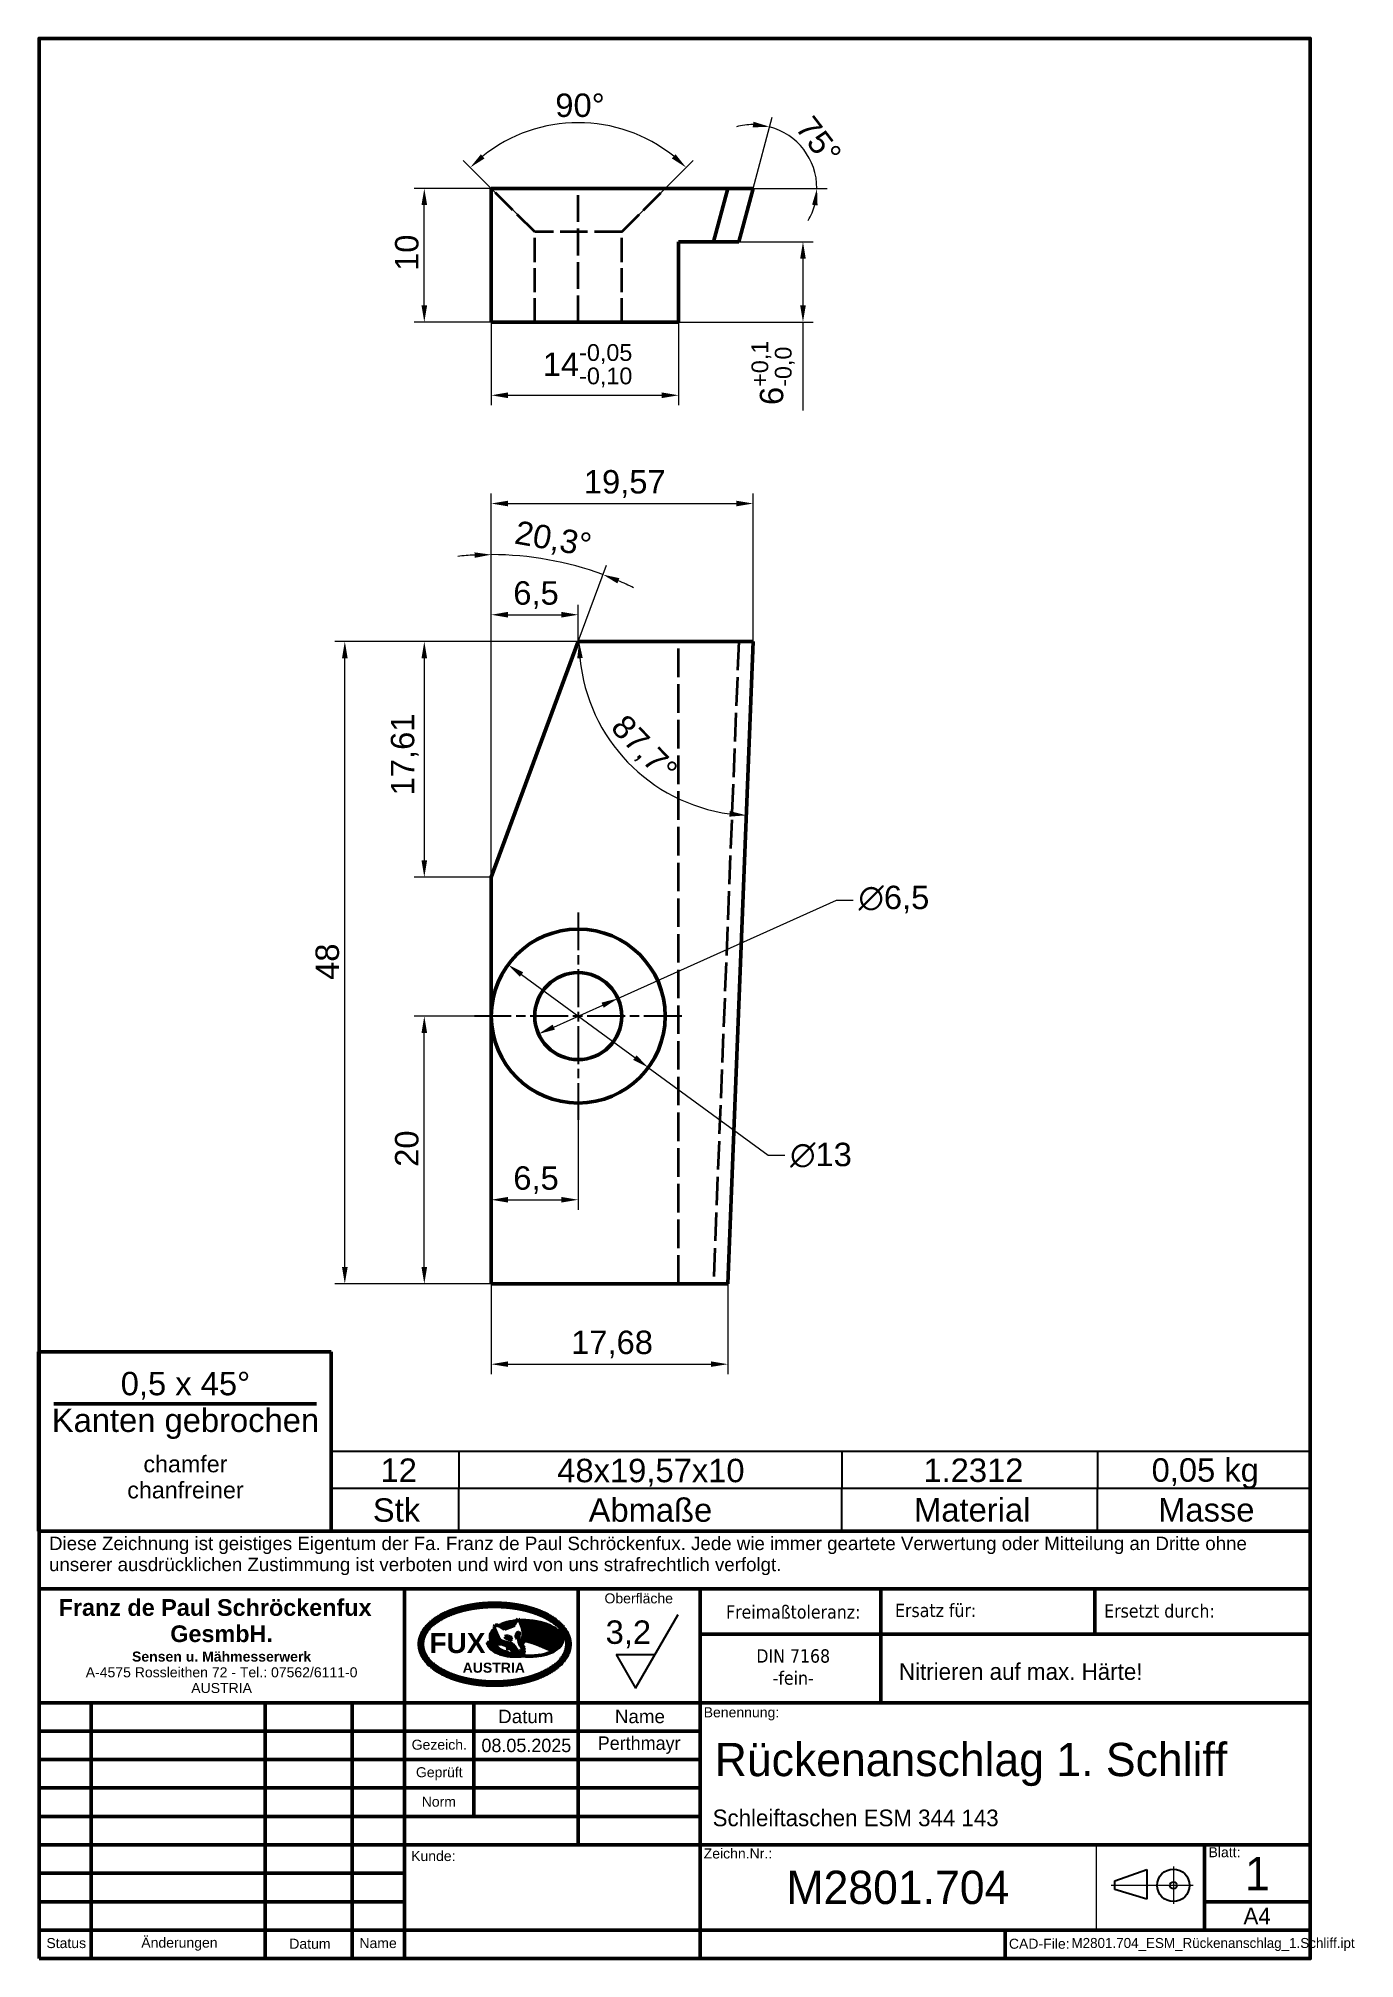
# Model space of a CAD drawing. Header units: millimetres. Extents: x 7 to 106, y 2 to 146.
import ezdxf
from ezdxf.enums import TextEntityAlignment as Align

# ---------------------------------------------------------------- set-up
doc = ezdxf.new("R2018")
doc.units = ezdxf.units.MM
doc.header["$LTSCALE"] = 0.5
doc.linetypes.add('CHAIN', pattern=[0.3543, 0.2362, -0.0295, 0.0591, -0.0295])
doc.linetypes.add('DASHED', pattern=[0.2067, 0.1654, -0.0413])
for name, color, linetype, lineweight in [('Bemaßungen(Meine-DIN)', 7, 'Continuous', 25), ('Mittelpunktmarkierung(Meine-DIN)', 7, 'Continuous', 25), ('Sichtbare Kanten(DIN)', 7, 'Continuous', 50), ('Sichtbare Kanten(Meine-DIN)', 7, 'Continuous', 50), ('Skizziergeometrie(Meine-DIN)', 7, 'Continuous', 50), ('Symbole(Meine-DIN)', 7, 'Continuous', 25), ('Verdeckte Kanten(Meine-DIN)', 7, 'DASHED', 35)]:
    doc.layers.add(name, color=color, linetype=linetype, lineweight=lineweight)
doc.styles.add('Aktuell-BSI', font='arial.ttf')
doc.styles.add('Aktuell-DIN', font='arial.ttf')
doc.styles.add('Aktuell-DIN-Meine-DIN', font='arial.ttf')
doc.styles.add('Aktuell-ISO', font='arial.ttf')
doc.styles.add('Aktuell-Meine-DIN', font='tahoma.ttf')
doc.styles.add('STANDARD-DIN~0', font='arial.ttf')
doc.styles.add('Textstil10', font='arial.ttf')
doc.styles.add('Textstil16', font='arial.ttf')
doc.styles.add('Textstil6', font='arial.ttf')
doc.styles.add('Textstil67', font='arial.ttf')
doc.styles.add('Textstil8', font='arial.ttf')
doc.styles.add('Textstil9', font='arial.ttf')
doc.dimstyles.new('Eigene-DIN-Meine-DIN', dxfattribs={"dimscale": 0.5, "dimtxt": 3.5, "dimasz": 2.5, "dimexe": 1.5, "dimexo": 0, "dimgap": 0.8, "dimtad": 1, "dimrnd": 1e-08, "dimtxsty": 'STANDARD-DIN~0', "dimcen": 0.09, "dimdle": 10, "dimclrd": 7, "dimclre": 7, "dimclrt": 250, "dimadec": 1, "dimazin": 2, "dimtfac": 0.714286, "dimtdec": 3, "dimtmove": 0, "dimatfit": 3, "dimfxl": 1, "dimtolj": 1, "dimtzin": 0, "dimlwd": 15, "dimlwe": 15, "dimarcsym": 0})

msp = doc.modelspace()

# ---------------------------------------------------------------- blocks, each defined once
blk = doc.blocks.new('Ränder Standardrahmen')
at = {"layer": 'Skizziergeometrie(Meine-DIN)', "flags": 128}
blk.add_lwpolyline([(15, 5), (15, 292), (205, 292), (205, 5), (15, 5)], dxfattribs=at)
blk = doc.blocks.new('Schriftfelder SFX-Schriftfeld')
at = {"layer": 'Sichtbare Kanten(DIN)'}
for p, q in [((290, 155.25), (100, 155.25)), ((100, 155.25), (100, 100)), ((154.6, 100), (154.6, 155.25)), ((180.6, 138.25), (180.6, 155.25)), ((198.8, 100), (198.8, 155.25)), ((290, 100), (290, 155.25)), ((198.8, 148.5), (290, 148.5)), ((100, 138.25), (290, 138.25)), ((107.8, 100), (107.8, 138.25)), ((133.8, 100), (133.8, 138.25)), ((146.8, 100), (146.8, 138.25)), ((165, 121.25), (165, 138.25)), ((180.6, 117), (180.6, 138.25)), ((100, 134), (154.6, 134)), ((154.6, 134), (198.8, 134)), ((100, 129.75), (154.6, 129.75)), ((154.6, 129.75), (198.8, 129.75)), ((100, 125.5), (154.6, 125.5)), ((154.6, 125.5), (198.8, 125.5)), ((100, 121.25), (154.6, 121.25)), ((154.6, 121.25), (198.8, 121.25)), ((100, 117), (154.6, 117)), ((154.6, 117), (290, 117)), ((274.2, 104.25), (274.2, 117)), ((100, 112.75), (154.6, 112.75)), ((154.6, 108.5), (100, 108.5)), ((274.2, 108.5), (290, 108.5)), ((100, 104.25), (154.6, 104.25)), ((154.6, 104.25), (198.8, 104.25)), ((198.8, 104.25), (290, 104.25)), ((244.4, 100), (244.4, 104.25)), ((100, 100), (290, 100))]:
    blk.add_line(p, q, dxfattribs=at)
at = {"layer": 'Skizziergeometrie(Meine-DIN)'}
for p, q in [((100, 155.25), (100, 163.91)), ((100, 163.91), (290, 163.91)), ((290, 163.91), (290, 155.25)), ((225.8, 155.25), (225.8, 138.25)), ((257.8, 148.5), (257.8, 155.25)), ((168.18, 149.87), (168.09, 149.59)), ((168.09, 149.59), (168.09, 149.27)), ((168.09, 149.27), (168.36, 148.58)), ((168.47, 149.83), (168.18, 149.87)), ((168.74, 149.74), (168.47, 149.83)), ((168.74, 149.74), (168.94, 149.66)), ((168.84, 149.7), (169.02, 149.88)), ((169.07, 149.58), (168.85, 149.8)), ((168.94, 149.66), (169.12, 149.55)), ((169.03, 149.61), (169.49, 150.07)), ((169.65, 149.28), (169.04, 149.89)), ((169.12, 149.55), (169.32, 149.4)), ((169.2, 149.49), (169.91, 150.2)), ((169.85, 149.37), (169.24, 149.98)), ((169.32, 149.4), (169.55, 149.22)), ((169.35, 149.37), (170.29, 150.3)), ((170.06, 149.45), (169.45, 150.05)), ((169.52, 149.25), (170.64, 150.37)), ((169.55, 149.22), (169.67, 149.3)), ((170.27, 149.52), (169.66, 150.13)), ((169.67, 149.3), (170.04, 149.44)), ((170.47, 149.59), (169.88, 150.19)), ((169.96, 149.41), (170.97, 150.42)), ((170.04, 149.44), (170.32, 149.54)), ((170.68, 149.67), (170.1, 150.25)), ((170.32, 149.54), (170.7, 149.68)), ((170.89, 149.74), (170.33, 150.31)), ((170.41, 149.57), (171.29, 150.46)), ((171.02, 149.9), (170.56, 150.36)), ((170.7, 149.68), (170.97, 149.77)), ((171.1, 150.1), (170.8, 150.4)), ((170.85, 149.73), (171.02, 149.9)), ((170.97, 149.77), (171.06, 149.99)), ((171.19, 150.29), (171.05, 150.43)), ((171.06, 149.99), (171.2, 150.31)), ((171.2, 150.31), (171.35, 150.46)), ((171.33, 150.44), (171.31, 150.46)), ((171.35, 150.46), (171.45, 150.59)), ((171.45, 150.59), (171.61, 150.71)), ((171.61, 150.71), (171.72, 150.61)), ((171.72, 150.61), (171.81, 150.5)), ((171.81, 150.5), (171.82, 150.49)), ((171.82, 150.49), (171.98, 150.21)), ((176, 146.33), (171.83, 150.5)), ((171.85, 150.44), (171.91, 150.5)), ((171.95, 150.26), (172.2, 150.51)), ((171.98, 150.21), (172.18, 149.68)), ((172.03, 150.06), (172.48, 150.52)), ((175.51, 146.54), (172.06, 149.99)), ((176.49, 146.12), (172.1, 150.51)), ((172.1, 147.59), (174.77, 150.26)), ((172.11, 149.86), (172.76, 150.51)), ((172.18, 149.65), (173.03, 150.5)), ((172.18, 149.68), (172.3, 149.18)), ((172.19, 147.39), (175, 150.2)), ((175, 146.77), (172.21, 149.56)), ((172.24, 149.42), (173.29, 150.48)), ((172.3, 149.2), (173.55, 150.45)), ((172.35, 148.97), (173.81, 150.42)), ((172.35, 148.12), (174.54, 150.31)), ((172.37, 148.71), (174.05, 150.39)), ((172.37, 148.43), (174.3, 150.35)), ((176.92, 145.97), (172.38, 150.52)), ((172.55, 147.47), (175.22, 150.15)), ((177.1, 146.08), (172.67, 150.51)), ((172.83, 147.47), (175.44, 150.08)), ((177.27, 146.19), (172.96, 150.5)), ((173.07, 147.43), (175.66, 150.01)), ((177.43, 146.31), (173.26, 150.48)), ((173.29, 147.36), (175.86, 149.94)), ((173.5, 147.29), (176.07, 149.86)), ((177.59, 146.44), (173.58, 150.45)), ((173.72, 147.23), (176.26, 149.77)), ((177.74, 146.57), (173.9, 150.41)), ((173.94, 147.16), (176.46, 149.68)), ((174.15, 147.1), (176.64, 149.59)), ((177.88, 146.72), (174.23, 150.36)), ((174.36, 147.02), (176.83, 149.49)), ((174.56, 146.94), (177, 149.38)), ((178, 146.87), (174.58, 150.3)), ((174.77, 146.86), (177.17, 149.26)), ((178.11, 147.05), (174.94, 150.22)), ((178.19, 147.26), (175.32, 150.12)), ((178.23, 147.49), (175.74, 149.98)), ((178.24, 147.77), (176.22, 149.79)), ((178.15, 148.14), (176.78, 149.51)), ((167.07, 147.08), (167.22, 147.23)), ((168.35, 145.78), (167.07, 147.06)), ((167.14, 146.87), (167.47, 147.2)), ((168.84, 145.57), (167.17, 147.24)), ((167.23, 146.68), (167.69, 147.14)), ((167.35, 146.52), (167.89, 147.05)), ((167.45, 148.03), (168.26, 148.84)), ((168.51, 147.03), (167.45, 148.09)), ((167.47, 148.33), (168.18, 149.04)), ((168.77, 147.06), (167.47, 148.35)), ((167.48, 147.78), (168.34, 148.63)), ((168.33, 146.93), (167.48, 147.78)), ((167.49, 146.37), (168.02, 146.9)), ((169.25, 145.45), (167.5, 147.19)), ((169.08, 147.03), (167.54, 148.57)), ((167.55, 147.56), (168.42, 148.44)), ((169.46, 146.93), (167.63, 148.76)), ((167.64, 147.37), (168.51, 148.24)), ((167.64, 146.24), (168.16, 146.76)), ((167.65, 148.79), (168.1, 149.24)), ((168.2, 146.78), (167.72, 147.26)), ((168.58, 148.09), (167.74, 148.93)), ((167.76, 147.21), (168.6, 148.05)), ((167.8, 146.12), (168.31, 146.63)), ((167.84, 147.1), (167.88, 147.06)), ((168.35, 148.61), (167.88, 149.08)), ((167.89, 147.05), (168.72, 147.88)), ((167.97, 146), (168.47, 146.5)), ((168.16, 149.08), (168.02, 149.22)), ((168.02, 146.9), (168.83, 147.71)), ((168.14, 145.89), (168.64, 146.39)), ((168.16, 146.76), (168.31, 146.9)), ((168.32, 146.92), (168.18, 146.75)), ((168.32, 146.92), (168.97, 147.57)), ((168.53, 147.04), (168.32, 146.92)), ((168.36, 148.58), (168.6, 148.06)), ((169.62, 145.36), (168.48, 146.5)), ((168.73, 147.06), (168.53, 147.04)), ((168.6, 148.06), (168.89, 147.62)), ((169.08, 147.03), (168.73, 147.06)), ((168.75, 147.06), (169.14, 147.45)), ((168.89, 147.62), (169.16, 147.44)), ((169, 147.03), (169.34, 147.37)), ((169.43, 146.94), (169.08, 147.03)), ((169.16, 147.44), (169.63, 147.27)), ((169.24, 146.99), (169.55, 147.3)), ((169.9, 146.78), (169.28, 147.4)), ((169.89, 146.78), (169.43, 146.94)), ((169.46, 146.93), (169.78, 147.24)), ((169.63, 147.27), (170.1, 147.19)), ((169.64, 148.14), (169.8, 148.21)), ((169.68, 148.07), (169.64, 148.14)), ((169.98, 147.83), (169.65, 148.15)), ((169.67, 146.86), (170.02, 147.21)), ((169.82, 147.95), (169.68, 148.07)), ((170.42, 146.53), (169.7, 147.26)), ((169.72, 148.04), (169.9, 148.21)), ((169.8, 148.21), (170.02, 148.21)), ((169.97, 147.83), (169.82, 147.95)), ((169.87, 147.91), (170.15, 148.18)), ((170.41, 147.68), (169.88, 148.21)), ((169.88, 146.78), (170.27, 147.17)), ((170.43, 146.53), (169.89, 146.78)), ((170.19, 147.72), (169.97, 147.83)), ((170.02, 148.21), (170.18, 148.17)), ((170.04, 147.79), (170.34, 148.09)), ((171.08, 146.16), (170.04, 147.2)), ((170.04, 146.32), (170.27, 146.39)), ((170.08, 146.69), (170.51, 147.13)), ((170.1, 147.19), (170.5, 147.14)), ((170.18, 148.17), (170.34, 148.1)), ((170.39, 147.68), (170.19, 147.72)), ((170.63, 147.74), (170.22, 148.15)), ((170.24, 147.71), (170.49, 147.96)), ((170.27, 146.6), (170.69, 147.03)), ((170.27, 146.39), (170.55, 146.41)), ((170.34, 148.1), (170.48, 147.98)), ((171.46, 146.06), (170.36, 147.16)), ((170.51, 147.68), (170.39, 147.68)), ((171.09, 146.16), (170.43, 146.53)), ((170.46, 146.51), (170.85, 146.9)), ((170.48, 147.98), (170.57, 147.87)), ((170.49, 147.68), (170.61, 147.79)), ((170.5, 147.14), (170.79, 146.97)), ((170.65, 147.7), (170.51, 147.68)), ((170.55, 146.41), (170.63, 146.42)), ((170.57, 147.87), (170.62, 147.77)), ((170.62, 147.77), (170.65, 147.7)), ((170.64, 146.41), (170.98, 146.75)), ((170.79, 146.97), (171, 146.72)), ((170.82, 146.31), (171.1, 146.58)), ((171, 146.72), (171.19, 146.45)), ((171, 146.21), (171.21, 146.42)), ((171.19, 146.45), (171.43, 146.12)), ((171.29, 148.19), (171.74, 148.64)), ((171.32, 148.41), (171.29, 148.27)), ((171.29, 148.27), (171.3, 148.05)), ((171.58, 147.92), (171.29, 148.21)), ((171.3, 148.05), (171.34, 147.95)), ((171.44, 148.61), (171.32, 148.41)), ((171.69, 148.1), (171.34, 148.44)), ((171.34, 147.96), (171.72, 148.34)), ((171.34, 147.95), (171.43, 147.89)), ((171.43, 147.89), (171.53, 147.88)), ((171.61, 148.76), (171.44, 148.61)), ((171.72, 148.35), (171.45, 148.62)), ((171.53, 147.88), (171.6, 147.95)), ((171.74, 148.61), (171.6, 148.75)), ((171.6, 147.95), (171.69, 148.1)), ((171.74, 148.83), (171.61, 148.76)), ((171.69, 148.12), (171.65, 147.79)), ((171.65, 147.79), (171.7, 147.48)), ((171.69, 148.1), (171.72, 148.31)), ((171.7, 147.48), (171.86, 147.06)), ((171.72, 148.31), (171.74, 148.53)), ((171.74, 148.53), (171.74, 148.83)), ((171.86, 147.06), (171.95, 146.8)), ((171.97, 147.42), (171.93, 147.32)), ((171.93, 147.32), (171.94, 146.83)), ((171.98, 147.24), (171.93, 147.29)), ((171.93, 147.14), (171.96, 147.17)), ((171.94, 147), (171.93, 147)), ((171.94, 147.08), (171.99, 147.28)), ((171.94, 146.83), (171.94, 147.08)), ((171.94, 146.86), (171.94, 146.86)), ((171.95, 146.8), (172.11, 146.49)), ((172.18, 147.68), (171.97, 147.42)), ((171.99, 147.28), (172.28, 147.44)), ((172.14, 147.36), (172.02, 147.48)), ((172.13, 146.62), (172.11, 146.49)), ((172.11, 146.49), (172.23, 146.31)), ((172.18, 146.79), (172.13, 146.62)), ((172.34, 147.45), (172.14, 147.64)), ((172.33, 147.95), (172.18, 147.68)), ((172.28, 147.08), (172.18, 146.79)), ((172.28, 146.49), (172.23, 146.31)), ((172.6, 147.47), (172.25, 147.82)), ((172.28, 147.44), (172.69, 147.48)), ((172.48, 147.37), (172.28, 147.08)), ((172.37, 146.68), (172.28, 146.49)), ((172.3, 149.18), (172.37, 148.84)), ((174.53, 146.95), (172.3, 149.18)), ((172.37, 148.3), (172.33, 147.95)), ((172.89, 147.46), (172.33, 148.02)), ((172.37, 148.84), (172.37, 148.3)), ((174.08, 147.12), (172.37, 148.82)), ((173.68, 147.24), (172.37, 148.54)), ((173.27, 147.37), (172.37, 148.26)), ((172.49, 146.85), (172.37, 146.68)), ((172.45, 146.39), (172.39, 146.24)), ((172.54, 146.57), (172.45, 146.39)), ((172.69, 147.48), (173.04, 147.44)), ((173.04, 147.44), (173.55, 147.27)), ((173.55, 147.27), (174.2, 147.08)), ((174.2, 147.08), (175.1, 146.73)), ((174.97, 146.78), (177.33, 149.14)), ((175.1, 146.73), (175.75, 146.43)), ((175.17, 146.7), (177.48, 149.01)), ((175.36, 146.61), (177.62, 148.87)), ((175.56, 146.52), (177.76, 148.72)), ((175.75, 146.43), (177.89, 148.57)), ((175.75, 146.43), (176.25, 146.23)), ((175.95, 146.35), (178.01, 148.41)), ((176.16, 146.27), (178.12, 148.23)), ((176.35, 146.18), (178.19, 148.02)), ((176.55, 146.09), (178.24, 147.78)), ((176.73, 145.99), (178.23, 147.5)), ((177.1, 146.08), (178.14, 147.12)), ((168.33, 145.79), (168.81, 146.27)), ((168.52, 145.7), (168.99, 146.17)), ((168.72, 145.62), (169.17, 146.08)), ((168.93, 145.54), (169.37, 145.98)), ((169.14, 145.48), (169.56, 145.9)), ((169.97, 145.29), (169.19, 146.07)), ((169.36, 145.42), (169.76, 145.81)), ((169.59, 145.36), (169.97, 145.74)), ((170.3, 145.24), (169.71, 145.84)), ((169.8, 146.24), (170.04, 146.32)), ((169.83, 145.31), (170.18, 145.67)), ((170.07, 145.27), (170.4, 145.6)), ((170.61, 145.21), (170.15, 145.68)), ((170.32, 145.24), (170.62, 145.54)), ((170.46, 145.91), (170.72, 146.03)), ((170.92, 145.19), (170.55, 145.56)), ((170.58, 145.21), (170.85, 145.48)), ((170.72, 146.03), (170.93, 146.06)), ((170.84, 145.19), (171.08, 145.43)), ((170.88, 145.73), (171.1, 145.82)), ((171.21, 145.18), (170.92, 145.47)), ((170.93, 146.06), (171.2, 146.05)), ((171.54, 145.89), (171.09, 146.16)), ((171.1, 145.82), (171.24, 145.87)), ((171.11, 145.18), (171.31, 145.39)), ((171.18, 146.1), (171.33, 146.25)), ((171.2, 146.05), (171.29, 146.04)), ((171.24, 145.87), (171.36, 145.91)), ((171.5, 145.18), (171.28, 145.39)), ((171.36, 146), (171.45, 146.08)), ((171.36, 145.91), (171.5, 145.92)), ((171.39, 145.18), (171.56, 145.35)), ((171.43, 146.12), (171.75, 145.62)), ((171.54, 145.89), (171.56, 145.91)), ((171.75, 145.62), (171.54, 145.89)), ((171.77, 145.18), (171.62, 145.33)), ((171.66, 145.73), (171.67, 145.74)), ((171.67, 145.18), (171.8, 145.31)), ((172.02, 145.5), (171.75, 145.77)), ((171.78, 145.57), (172.3, 146.09)), ((172.24, 145.56), (171.87, 145.94)), ((172.04, 145.2), (171.95, 145.29)), ((171.97, 145.19), (172.05, 145.28)), ((171.99, 145.5), (172.48, 145.99)), ((172.4, 145.68), (172.04, 146.05)), ((172.23, 146.31), (172.33, 146.18)), ((172.31, 145.22), (172.26, 145.26)), ((172.27, 145.21), (172.31, 145.25)), ((172.5, 145.87), (172.28, 146.1)), ((172.33, 146.18), (172.49, 145.98)), ((172.39, 146.24), (172.38, 146.11)), ((172.52, 145.24), (172.71, 145.23)), ((176.25, 146.23), (176.69, 146.03)), ((176.69, 146.03), (176.82, 145.92))]:
    blk.add_line(p, q, dxfattribs=at)
at = {"layer": 'Skizziergeometrie(Meine-DIN)', "linetype": 'Continuous', "lineweight": 18}
for p, q in [((258.07, 104.25), (258.07, 117)), ((269.54, 113.76), (269.54, 108.17)), ((272.52, 110.95), (260.27, 110.95))]:
    blk.add_line(p, q, dxfattribs=at)
at = {"layer": 'Skizziergeometrie(Meine-DIN)', "linetype": 'Continuous', "lineweight": 25}
for p, q in [((260.78, 111.6), (265.56, 113.3)), ((265.56, 113.3), (265.56, 108.86)), ((260.78, 110.35), (260.78, 111.6)), ((265.56, 108.86), (260.78, 110.35))]:
    blk.add_line(p, q, dxfattribs=at)
for radius in [2.43, 0.509]:
    blk.add_circle((269.54, 110.95), radius, dxfattribs=at)
at = {"layer": 'Skizziergeometrie(Meine-DIN)'}
for centre, radius, start, end in [((171.16, 145.83), 4.62, 131.7757, 136.3038), ((170.51, 146.63), 3.58, 112.7249, 119.5983), ((171.9, 143.27), 7.21, 98.8249, 112.5594), ((172.78, 136.35), 14.19, 95.7631, 98.0548), ((172.4, 140.74), 9.78, 86.5633, 93.4358), ((172.4, 139.49), 11.02, 75.5231, 86.9727), ((173.3, 143.2), 7.21, 61.3545, 75.089), ((174.78, 146.03), 4.02, 37.6876, 60.5299), ((167.05, 145.27), 1.97, 65.33, 90.49), ((168.39, 147.4), 1.36, 186.5627, 227.3786), ((168.81, 148.08), 1.36, 136.3756, 177.1915), ((168.81, 148.07), 1.36, 176.7215, 217.5374), ((170.57, 149.77), 4.58, 227.3374, 229.6291), ((171.39, 150.04), 4.6, 217.4046, 219.6963), ((170.64, 149.43), 3.64, 220.5875, 227.461), ((170.82, 149.6), 3.89, 227.1597, 240.8943), ((174.9, 149.56), 4.11, 297.7878, 316.0834), ((176.88, 147.64), 1.36, 316.4173, 357.2332), ((176.88, 147.66), 1.36, 356.6648, 37.4807), ((170.22, 149.38), 4.06, 229.8874, 236.7609), ((170.11, 149.25), 3.89, 237.0432, 250.7778), ((171.15, 152.4), 7.21, 251.1825, 264.464), ((172.39, 152.53), 7.21, 241.3545, 255.089), ((171.42, 155.25), 10.07, 264.5283, 276.299), ((173.14, 155.33), 10.11, 255.0545, 266.5006), ((172.04, 145.68), 0.301, 149.7383, 174.8475), ((171.92, 145.69), 0.177, 175.1971, 207.0755), ((171.92, 145.69), 0.179, 208.1317, 240.0102), ((172.16, 145.62), 0.431, 132.2902, 150.5859), ((171.98, 145.8), 0.298, 239.9531, 265.0623), ((172.27, 145.5), 0.59, 116.7695, 132.7862), ((171.99, 145.93), 0.432, 264.292, 282.5877), ((172.28, 145.51), 0.588, 102.0869, 118.1036), ((171.97, 146.08), 0.59, 281.9971, 298.0138), ((172.25, 145.66), 0.433, 84.6039, 102.8996), ((171.98, 146.09), 0.588, 296.9192, 312.9359), ((172.26, 145.79), 0.301, 59.7383, 84.8475), ((172.09, 145.98), 0.433, 312.0461, 330.3417), ((172.33, 145.9), 0.177, 28.1216, 60), ((172.2, 145.91), 0.3, 330.0521, 355.1613), ((172.32, 145.9), 0.178, 355.1122, 26.9907), ((173.29, 156.23), 11.02, 266.9541, 278.4037), ((173.79, 152.45), 7.21, 278.8316, 292.5662), ((175.15, 149.12), 3.61, 292.9413, 297.5183)]:
    blk.add_arc(centre, radius, start, end, dxfattribs=at)
for points, knots in [([(156.82, 146.99), (156.82, 146.93), (156.82, 146.85), (156.83, 146.77), (156.84, 146.57), (156.87, 146.4), (156.9, 146.2), (156.95, 146.01), (157.02, 145.82), (157.09, 145.63), (157.17, 145.44), (157.26, 145.25), (157.37, 145.06), (157.49, 144.88), (157.61, 144.69), (157.75, 144.51), (157.9, 144.33), (158.06, 144.15), (158.23, 143.98), (158.41, 143.81), (158.61, 143.64), (158.81, 143.47), (159.03, 143.3), (159.26, 143.14), (159.5, 142.99), (159.75, 142.83), (160.01, 142.68), (160.28, 142.54), (160.56, 142.4), (160.85, 142.26), (161.16, 142.13), (161.47, 142), (161.79, 141.88), (162.12, 141.76), (162.46, 141.65), (162.81, 141.55), (163.17, 141.45), (163.53, 141.36), (163.91, 141.28), (164.28, 141.2), (164.67, 141.13), (165.06, 141.07), (165.45, 141.02), (165.85, 140.97), (166.25, 140.93), (166.66, 140.9), (167.07, 140.87), (167.48, 140.86), (167.89, 140.85), (168.3, 140.85), (168.71, 140.86), (169.12, 140.87), (169.53, 140.9), (169.94, 140.93), (170.34, 140.97), (170.74, 141.02), (171.13, 141.07), (171.52, 141.13), (171.91, 141.2), (172.29, 141.28), (172.66, 141.36), (173.02, 141.45), (173.38, 141.55), (173.73, 141.65), (174.07, 141.76), (174.4, 141.88), (174.72, 142), (175.03, 142.13), (175.34, 142.26), (175.63, 142.4), (175.91, 142.54), (176.18, 142.68), (176.44, 142.83), (176.69, 142.99), (176.93, 143.14), (177.16, 143.3), (177.38, 143.47), (177.58, 143.64), (177.78, 143.81), (177.96, 143.98), (178.13, 144.15), (178.29, 144.33), (178.44, 144.51), (178.58, 144.69), (178.71, 144.88), (178.82, 145.06), (178.93, 145.25), (179.02, 145.44), (179.1, 145.63), (179.18, 145.82), (179.24, 146.01), (179.29, 146.21), (179.32, 146.4), (179.35, 146.6), (179.37, 146.79), (179.37, 146.99), (179.37, 147.18), (179.35, 147.38), (179.32, 147.57), (179.29, 147.77), (179.24, 147.96), (179.18, 148.15), (179.1, 148.35), (179.02, 148.54), (178.93, 148.73), (178.82, 148.91), (178.71, 149.1), (178.58, 149.28), (178.44, 149.46), (178.29, 149.64), (178.13, 149.82), (177.96, 150), (177.78, 150.17), (177.58, 150.34), (177.38, 150.51), (177.16, 150.67), (176.93, 150.83), (176.69, 150.99), (176.44, 151.14), (176.18, 151.29), (175.91, 151.44), (175.63, 151.58), (175.34, 151.72), (175.03, 151.85), (174.72, 151.97), (174.4, 152.09), (174.07, 152.21), (173.73, 152.32), (173.38, 152.42), (173.02, 152.52), (172.66, 152.61), (172.28, 152.7), (171.91, 152.77), (171.52, 152.84), (171.13, 152.9), (170.74, 152.96), (170.34, 153.01), (169.94, 153.05), (169.53, 153.08), (169.12, 153.1), (168.71, 153.12), (168.3, 153.13), (167.89, 153.13), (167.48, 153.12), (167.07, 153.1), (166.66, 153.08), (166.25, 153.05), (165.85, 153.01), (165.45, 152.96), (165.06, 152.9), (164.67, 152.84), (164.29, 152.77), (163.91, 152.69), (163.53, 152.61), (163.17, 152.52), (162.81, 152.42), (162.46, 152.32), (162.12, 152.21), (161.79, 152.09), (161.47, 151.97), (161.16, 151.85), (160.85, 151.72), (160.56, 151.58), (160.28, 151.44), (160.01, 151.29), (159.75, 151.14), (159.5, 150.99), (159.26, 150.83), (159.03, 150.67), (158.81, 150.51), (158.61, 150.34), (158.41, 150.17), (158.23, 150), (158.06, 149.82), (157.9, 149.64), (157.75, 149.46), (157.61, 149.28), (157.49, 149.1), (157.37, 148.91), (157.26, 148.72), (157.17, 148.54), (157.09, 148.34), (157.02, 148.16), (156.95, 147.95), (156.9, 147.78), (156.86, 147.53), (156.84, 147.44), (156.82, 147.19), (156.82, 147.06), (156.82, 146.99)], [0, 0, 0, 0, 0, 0, 0.005257, 0.008769, 0.013166, 0.017578, 0.022008, 0.026462, 0.030942, 0.035455, 0.040004, 0.044594, 0.049229, 0.053912, 0.058646, 0.063434, 0.06828, 0.073186, 0.078153, 0.083185, 0.088281, 0.093444, 0.098675, 0.103972, 0.109337, 0.114768, 0.120266, 0.125829, 0.131457, 0.137149, 0.142902, 0.148716, 0.154588, 0.160514, 0.166492, 0.17252, 0.178592, 0.184708, 0.190862, 0.197052, 0.203276, 0.209529, 0.215809, 0.222113, 0.228435, 0.234771, 0.241118, 0.24747, 0.253824, 0.260174, 0.266517, 0.272849, 0.279168, 0.285468, 0.291748, 0.298003, 0.30423, 0.310424, 0.316582, 0.3227, 0.328774, 0.334801, 0.340777, 0.346701, 0.352569, 0.358381, 0.364133, 0.369824, 0.375453, 0.381018, 0.386517, 0.39195, 0.397316, 0.402614, 0.407844, 0.413007, 0.418103, 0.423135, 0.428103, 0.433009, 0.437855, 0.442644, 0.447378, 0.45206, 0.456693, 0.461281, 0.465829, 0.470341, 0.474823, 0.479277, 0.483708, 0.48812, 0.492517, 0.496903, 0.501283, 0.505664, 0.51005, 0.514447, 0.518859, 0.52329, 0.527745, 0.532226, 0.536739, 0.541288, 0.545877, 0.550511, 0.555194, 0.559928, 0.564717, 0.569563, 0.574469, 0.579437, 0.584468, 0.589564, 0.594727, 0.599957, 0.605254, 0.610618, 0.616049, 0.621547, 0.627111, 0.63274, 0.638433, 0.644189, 0.650003, 0.655876, 0.661802, 0.66778, 0.673806, 0.679878, 0.685992, 0.692145, 0.698334, 0.704557, 0.71081, 0.71709, 0.723393, 0.729715, 0.736052, 0.7424, 0.748753, 0.755108, 0.761459, 0.767803, 0.774136, 0.780454, 0.786753, 0.793031, 0.799283, 0.805508, 0.811701, 0.817858, 0.823976, 0.830051, 0.83608, 0.842059, 0.847985, 0.853855, 0.859668, 0.86542, 0.871111, 0.876738, 0.882302, 0.8878, 0.893232, 0.898597, 0.903894, 0.909125, 0.914288, 0.919385, 0.924417, 0.929385, 0.93429, 0.939135, 0.943923, 0.948656, 0.953339, 0.957974, 0.962565, 0.967116, 0.971629, 0.976109, 0.980561, 0.98499, 0.989762, 0.993646, 1, 1, 1, 1, 1, 1]), ([(156.92, 146.99), (156.92, 146.93), (156.92, 146.85), (156.93, 146.77), (156.94, 146.59), (156.97, 146.42), (157, 146.23), (157.05, 146.04), (157.11, 145.85), (157.18, 145.67), (157.26, 145.48), (157.35, 145.3), (157.45, 145.12), (157.57, 144.94), (157.69, 144.76), (157.83, 144.58), (157.97, 144.4), (158.13, 144.23), (158.3, 144.06), (158.48, 143.89), (158.67, 143.72), (158.87, 143.55), (159.08, 143.39), (159.31, 143.23), (159.55, 143.07), (159.79, 142.92), (160.05, 142.77), (160.32, 142.63), (160.6, 142.49), (160.89, 142.35), (161.19, 142.22), (161.5, 142.1), (161.82, 141.98), (162.15, 141.86), (162.49, 141.75), (162.84, 141.65), (163.19, 141.55), (163.55, 141.46), (163.92, 141.38), (164.3, 141.3), (164.68, 141.23), (165.07, 141.17), (165.46, 141.12), (165.86, 141.07), (166.26, 141.03), (166.67, 141), (167.07, 140.97), (167.48, 140.96), (167.89, 140.95), (168.3, 140.95), (168.71, 140.96), (169.12, 140.97), (169.52, 141), (169.93, 141.03), (170.33, 141.07), (170.73, 141.12), (171.12, 141.17), (171.51, 141.23), (171.89, 141.3), (172.27, 141.38), (172.64, 141.46), (173, 141.55), (173.36, 141.65), (173.7, 141.75), (174.04, 141.86), (174.37, 141.98), (174.69, 142.1), (175, 142.22), (175.3, 142.35), (175.59, 142.49), (175.87, 142.63), (176.14, 142.77), (176.4, 142.92), (176.65, 143.08), (176.88, 143.23), (177.11, 143.39), (177.32, 143.55), (177.52, 143.72), (177.71, 143.89), (177.89, 144.06), (178.06, 144.23), (178.22, 144.4), (178.37, 144.58), (178.5, 144.76), (178.62, 144.94), (178.74, 145.12), (178.84, 145.3), (178.93, 145.48), (179.01, 145.67), (179.08, 145.86), (179.14, 146.04), (179.19, 146.23), (179.23, 146.42), (179.25, 146.61), (179.27, 146.8), (179.27, 146.99), (179.27, 147.18), (179.25, 147.37), (179.23, 147.55), (179.19, 147.74), (179.14, 147.93), (179.08, 148.12), (179.01, 148.3), (178.93, 148.49), (178.84, 148.67), (178.74, 148.86), (178.62, 149.04), (178.5, 149.22), (178.36, 149.4), (178.22, 149.57), (178.06, 149.75), (177.89, 149.92), (177.71, 150.09), (177.52, 150.26), (177.32, 150.42), (177.11, 150.59), (176.88, 150.74), (176.65, 150.9), (176.4, 151.05), (176.14, 151.2), (175.87, 151.35), (175.59, 151.49), (175.3, 151.62), (175, 151.75), (174.69, 151.88), (174.37, 152), (174.04, 152.11), (173.7, 152.22), (173.35, 152.33), (173, 152.42), (172.64, 152.51), (172.27, 152.6), (171.89, 152.67), (171.51, 152.74), (171.12, 152.8), (170.73, 152.86), (170.33, 152.91), (169.93, 152.95), (169.52, 152.98), (169.12, 153), (168.71, 153.02), (168.3, 153.03), (167.89, 153.03), (167.48, 153.02), (167.07, 153), (166.67, 152.98), (166.26, 152.95), (165.86, 152.91), (165.46, 152.86), (165.07, 152.8), (164.68, 152.74), (164.3, 152.67), (163.92, 152.6), (163.55, 152.51), (163.19, 152.42), (162.83, 152.33), (162.49, 152.22), (162.15, 152.11), (161.82, 152), (161.5, 151.88), (161.19, 151.75), (160.89, 151.62), (160.6, 151.49), (160.32, 151.35), (160.05, 151.2), (159.79, 151.05), (159.54, 150.9), (159.31, 150.74), (159.08, 150.59), (158.87, 150.42), (158.67, 150.26), (158.48, 150.09), (158.3, 149.92), (158.13, 149.75), (157.97, 149.57), (157.83, 149.4), (157.69, 149.22), (157.57, 149.04), (157.45, 148.86), (157.35, 148.67), (157.26, 148.49), (157.18, 148.3), (157.11, 148.12), (157.05, 147.92), (157, 147.75), (156.96, 147.51), (156.94, 147.42), (156.92, 147.19), (156.92, 147.06), (156.92, 146.99)], [0, 0, 0, 0, 0, 0, 0.005205, 0.008683, 0.013038, 0.01741, 0.021803, 0.026221, 0.030667, 0.035147, 0.039664, 0.044223, 0.04883, 0.053487, 0.0582, 0.06297, 0.067802, 0.072697, 0.077657, 0.082684, 0.087779, 0.092942, 0.098174, 0.103475, 0.108845, 0.114284, 0.119791, 0.125366, 0.131008, 0.136716, 0.142487, 0.148318, 0.154208, 0.160152, 0.166149, 0.172194, 0.178286, 0.184423, 0.1906, 0.196816, 0.203067, 0.209349, 0.215658, 0.22199, 0.22834, 0.234704, 0.241077, 0.247455, 0.253834, 0.26021, 0.26658, 0.27294, 0.279288, 0.285618, 0.291927, 0.298211, 0.304464, 0.310683, 0.316865, 0.323004, 0.329097, 0.335143, 0.341137, 0.347079, 0.352965, 0.358793, 0.364562, 0.370268, 0.37591, 0.381486, 0.386994, 0.392434, 0.397804, 0.403104, 0.408335, 0.413496, 0.41859, 0.423616, 0.428576, 0.43347, 0.438302, 0.443072, 0.447784, 0.452442, 0.457049, 0.46161, 0.466129, 0.47061, 0.475059, 0.479477, 0.48387, 0.488241, 0.492595, 0.496935, 0.50127, 0.505604, 0.509945, 0.514297, 0.518667, 0.523058, 0.527476, 0.531925, 0.536408, 0.540929, 0.545492, 0.550102, 0.554762, 0.559475, 0.564247, 0.569079, 0.573973, 0.578932, 0.583957, 0.589049, 0.59421, 0.599439, 0.604739, 0.610108, 0.615548, 0.621057, 0.626633, 0.632277, 0.637984, 0.643755, 0.649585, 0.655473, 0.661417, 0.667414, 0.673461, 0.679555, 0.685693, 0.69187, 0.698086, 0.704336, 0.710617, 0.716926, 0.723258, 0.729609, 0.735973, 0.742347, 0.748725, 0.755104, 0.76148, 0.767849, 0.774209, 0.780555, 0.786884, 0.793192, 0.799475, 0.805728, 0.811947, 0.818129, 0.824268, 0.830362, 0.836409, 0.842404, 0.848345, 0.854232, 0.86006, 0.865828, 0.871535, 0.877177, 0.882753, 0.888262, 0.893702, 0.899072, 0.904372, 0.909602, 0.914762, 0.919854, 0.924878, 0.929836, 0.934729, 0.939561, 0.944332, 0.949045, 0.953704, 0.958313, 0.962876, 0.967396, 0.971879, 0.976328, 0.980746, 0.985139, 0.989867, 0.993712, 1, 1, 1, 1, 1, 1]), ([(157.02, 146.99), (157.02, 146.93), (157.02, 146.85), (157.03, 146.77), (157.04, 146.58), (157.07, 146.4), (157.11, 146.21), (157.16, 146.02), (157.22, 145.83), (157.3, 145.64), (157.39, 145.45), (157.49, 145.26), (157.6, 145.07), (157.72, 144.88), (157.86, 144.7), (158.01, 144.52), (158.17, 144.33), (158.34, 144.15), (158.52, 143.98), (158.72, 143.8), (158.93, 143.63), (159.16, 143.46), (159.39, 143.29), (159.64, 143.13), (159.9, 142.97), (160.17, 142.82), (160.46, 142.67), (160.76, 142.52), (161.07, 142.38), (161.39, 142.25), (161.72, 142.12), (162.06, 142), (162.41, 141.88), (162.78, 141.77), (163.15, 141.67), (163.53, 141.57), (163.91, 141.48), (164.31, 141.4), (164.71, 141.33), (165.12, 141.26), (165.54, 141.21), (165.96, 141.16), (166.38, 141.12), (166.81, 141.09), (167.23, 141.07), (167.66, 141.05), (168.1, 141.05), (168.53, 141.05), (168.96, 141.07), (169.39, 141.09), (169.81, 141.12), (170.24, 141.16), (170.66, 141.21), (171.07, 141.26), (171.48, 141.33), (171.88, 141.4), (172.28, 141.48), (172.67, 141.57), (173.05, 141.67), (173.42, 141.77), (173.78, 141.88), (174.13, 142), (174.47, 142.12), (174.81, 142.25), (175.13, 142.38), (175.43, 142.52), (175.73, 142.67), (176.02, 142.82), (176.29, 142.97), (176.55, 143.13), (176.8, 143.29), (177.03, 143.46), (177.26, 143.63), (177.47, 143.8), (177.67, 143.98), (177.85, 144.15), (178.02, 144.33), (178.18, 144.52), (178.33, 144.7), (178.47, 144.88), (178.59, 145.07), (178.7, 145.26), (178.8, 145.45), (178.89, 145.64), (178.97, 145.83), (179.03, 146.02), (179.08, 146.21), (179.12, 146.41), (179.15, 146.6), (179.17, 146.79), (179.17, 146.99), (179.17, 147.18), (179.15, 147.37), (179.12, 147.57), (179.08, 147.76), (179.03, 147.95), (178.97, 148.15), (178.89, 148.34), (178.8, 148.53), (178.7, 148.72), (178.59, 148.9), (178.47, 149.09), (178.33, 149.28), (178.19, 149.46), (178.02, 149.64), (177.85, 149.82), (177.67, 150), (177.47, 150.17), (177.26, 150.34), (177.04, 150.51), (176.8, 150.68), (176.55, 150.84), (176.29, 151), (176.02, 151.15), (175.73, 151.3), (175.43, 151.45), (175.13, 151.59), (174.8, 151.72), (174.47, 151.85), (174.13, 151.98), (173.78, 152.09), (173.42, 152.2), (173.05, 152.31), (172.67, 152.4), (172.28, 152.49), (171.88, 152.57), (171.48, 152.65), (171.07, 152.71), (170.66, 152.77), (170.24, 152.82), (169.81, 152.86), (169.39, 152.89), (168.96, 152.91), (168.53, 152.92), (168.1, 152.93), (167.66, 152.92), (167.23, 152.91), (166.81, 152.89), (166.38, 152.86), (165.96, 152.82), (165.54, 152.77), (165.12, 152.71), (164.71, 152.65), (164.31, 152.57), (163.91, 152.49), (163.53, 152.4), (163.15, 152.31), (162.77, 152.2), (162.41, 152.09), (162.06, 151.98), (161.72, 151.85), (161.39, 151.73), (161.07, 151.59), (160.76, 151.45), (160.46, 151.3), (160.17, 151.15), (159.9, 151), (159.64, 150.84), (159.39, 150.68), (159.16, 150.51), (158.93, 150.35), (158.72, 150.17), (158.52, 150), (158.34, 149.82), (158.17, 149.64), (158.01, 149.46), (157.86, 149.28), (157.72, 149.09), (157.6, 148.9), (157.49, 148.72), (157.39, 148.53), (157.3, 148.34), (157.23, 148.15), (157.16, 147.95), (157.11, 147.77), (157.06, 147.52), (157.04, 147.43), (157.03, 147.19), (157.02, 147.06), (157.02, 146.99)], [0, 0, 0, 0, 0, 0, 0.005447, 0.009089, 0.013651, 0.018234, 0.022843, 0.027482, 0.032158, 0.036876, 0.041641, 0.04646, 0.051337, 0.056276, 0.061283, 0.066359, 0.071507, 0.076731, 0.082031, 0.087409, 0.092865, 0.098401, 0.104017, 0.109712, 0.115488, 0.121344, 0.127277, 0.133287, 0.13937, 0.145523, 0.151743, 0.158028, 0.164373, 0.170774, 0.17723, 0.183737, 0.190291, 0.196889, 0.203527, 0.2102, 0.216902, 0.223629, 0.230374, 0.237133, 0.2439, 0.250672, 0.257444, 0.264211, 0.27097, 0.277715, 0.284441, 0.291144, 0.297817, 0.304455, 0.311054, 0.317609, 0.324116, 0.330573, 0.336975, 0.34332, 0.349604, 0.355823, 0.361975, 0.368055, 0.374063, 0.379994, 0.385848, 0.391623, 0.397318, 0.402934, 0.408471, 0.413928, 0.419307, 0.424607, 0.42983, 0.434979, 0.440054, 0.445059, 0.449996, 0.454872, 0.45969, 0.464455, 0.469175, 0.473852, 0.478491, 0.483099, 0.487679, 0.492238, 0.496783, 0.501321, 0.50586, 0.510406, 0.514968, 0.51955, 0.524159, 0.528799, 0.533476, 0.538195, 0.542962, 0.547781, 0.552659, 0.557599, 0.562605, 0.567681, 0.572829, 0.578051, 0.583349, 0.588726, 0.594181, 0.599717, 0.605333, 0.61103, 0.616807, 0.622662, 0.628595, 0.634604, 0.640686, 0.646839, 0.653061, 0.659346, 0.665691, 0.672093, 0.678548, 0.685054, 0.691607, 0.698204, 0.70484, 0.711512, 0.718215, 0.724942, 0.731689, 0.73845, 0.745219, 0.751992, 0.758764, 0.76553, 0.772286, 0.779028, 0.785751, 0.792452, 0.799125, 0.805764, 0.812365, 0.818923, 0.825432, 0.83189, 0.838292, 0.844636, 0.850918, 0.857136, 0.863286, 0.869367, 0.875376, 0.881309, 0.887166, 0.892943, 0.898641, 0.904257, 0.909793, 0.915249, 0.920625, 0.925924, 0.931148, 0.936296, 0.941372, 0.946379, 0.951318, 0.956196, 0.961016, 0.965784, 0.970505, 0.975183, 0.979824, 0.984433, 0.989389, 0.993417, 1, 1, 1, 1, 1, 1]), ([(157.12, 146.99), (157.12, 146.93), (157.12, 146.85), (157.13, 146.78), (157.14, 146.59), (157.17, 146.42), (157.21, 146.24), (157.26, 146.05), (157.32, 145.86), (157.39, 145.68), (157.48, 145.49), (157.57, 145.31), (157.68, 145.13), (157.8, 144.94), (157.93, 144.76), (158.08, 144.58), (158.24, 144.41), (158.41, 144.23), (158.59, 144.05), (158.78, 143.88), (158.99, 143.71), (159.21, 143.55), (159.44, 143.38), (159.69, 143.22), (159.95, 143.06), (160.22, 142.91), (160.5, 142.76), (160.79, 142.62), (161.1, 142.48), (161.42, 142.34), (161.75, 142.22), (162.09, 142.09), (162.44, 141.98), (162.8, 141.87), (163.17, 141.77), (163.54, 141.67), (163.93, 141.58), (164.32, 141.5), (164.73, 141.43), (165.13, 141.36), (165.55, 141.31), (165.96, 141.26), (166.39, 141.22), (166.81, 141.19), (167.24, 141.17), (167.67, 141.15), (168.1, 141.15), (168.52, 141.15), (168.95, 141.17), (169.38, 141.19), (169.81, 141.22), (170.23, 141.26), (170.65, 141.31), (171.06, 141.36), (171.47, 141.43), (171.87, 141.5), (172.26, 141.58), (172.65, 141.67), (173.03, 141.77), (173.4, 141.87), (173.76, 141.98), (174.11, 142.09), (174.45, 142.22), (174.77, 142.34), (175.09, 142.48), (175.4, 142.62), (175.69, 142.76), (175.98, 142.91), (176.25, 143.06), (176.5, 143.22), (176.75, 143.38), (176.98, 143.55), (177.2, 143.71), (177.41, 143.88), (177.6, 144.05), (177.79, 144.23), (177.95, 144.41), (178.11, 144.58), (178.26, 144.76), (178.39, 144.95), (178.51, 145.13), (178.62, 145.31), (178.71, 145.49), (178.8, 145.68), (178.87, 145.87), (178.93, 146.05), (178.98, 146.24), (179.02, 146.43), (179.05, 146.61), (179.07, 146.8), (179.07, 146.99), (179.07, 147.18), (179.05, 147.36), (179.02, 147.55), (178.98, 147.74), (178.93, 147.92), (178.87, 148.11), (178.8, 148.3), (178.71, 148.48), (178.62, 148.66), (178.51, 148.85), (178.39, 149.03), (178.26, 149.21), (178.11, 149.39), (177.95, 149.57), (177.79, 149.75), (177.6, 149.92), (177.41, 150.09), (177.2, 150.26), (176.98, 150.43), (176.75, 150.59), (176.5, 150.75), (176.25, 150.91), (175.98, 151.06), (175.69, 151.21), (175.4, 151.36), (175.09, 151.5), (174.77, 151.63), (174.44, 151.76), (174.1, 151.88), (173.75, 152), (173.39, 152.11), (173.02, 152.21), (172.65, 152.31), (172.26, 152.39), (171.87, 152.47), (171.47, 152.55), (171.06, 152.61), (170.65, 152.67), (170.23, 152.72), (169.81, 152.76), (169.38, 152.79), (168.95, 152.81), (168.52, 152.82), (168.09, 152.83), (167.66, 152.82), (167.24, 152.81), (166.81, 152.79), (166.38, 152.76), (165.96, 152.72), (165.55, 152.67), (165.13, 152.61), (164.72, 152.55), (164.32, 152.47), (163.93, 152.39), (163.54, 152.3), (163.17, 152.21), (162.8, 152.11), (162.44, 152), (162.09, 151.88), (161.75, 151.76), (161.42, 151.63), (161.1, 151.5), (160.79, 151.36), (160.5, 151.21), (160.21, 151.06), (159.94, 150.91), (159.69, 150.75), (159.44, 150.59), (159.21, 150.43), (158.99, 150.26), (158.78, 150.09), (158.59, 149.92), (158.41, 149.75), (158.24, 149.57), (158.08, 149.39), (157.93, 149.21), (157.8, 149.03), (157.68, 148.85), (157.57, 148.66), (157.48, 148.48), (157.39, 148.29), (157.32, 148.11), (157.26, 147.91), (157.21, 147.74), (157.16, 147.51), (157.14, 147.42), (157.12, 147.18), (157.12, 147.05), (157.12, 146.99)], [0, 0, 0, 0, 0, 0, 0.005391, 0.008996, 0.013512, 0.018051, 0.022617, 0.027216, 0.031853, 0.036536, 0.041268, 0.046058, 0.050909, 0.055826, 0.060812, 0.065872, 0.071007, 0.076219, 0.081511, 0.086882, 0.092335, 0.097871, 0.103489, 0.10919, 0.114974, 0.12084, 0.126785, 0.132808, 0.138906, 0.145075, 0.151313, 0.157617, 0.163983, 0.170408, 0.176889, 0.183424, 0.190007, 0.196635, 0.203303, 0.210005, 0.216737, 0.223492, 0.230266, 0.237055, 0.243853, 0.250657, 0.257462, 0.264262, 0.271054, 0.277831, 0.284587, 0.291318, 0.298018, 0.304684, 0.31131, 0.317893, 0.324429, 0.330913, 0.337342, 0.343711, 0.350015, 0.356252, 0.362419, 0.368514, 0.374534, 0.380477, 0.386343, 0.392128, 0.397831, 0.403452, 0.408989, 0.414443, 0.419814, 0.425105, 0.430316, 0.43545, 0.440509, 0.445496, 0.450412, 0.455263, 0.460052, 0.464784, 0.469465, 0.474102, 0.478699, 0.483265, 0.487803, 0.492321, 0.496824, 0.501319, 0.505812, 0.510312, 0.514827, 0.519362, 0.523927, 0.528527, 0.533167, 0.537852, 0.542588, 0.54738, 0.552231, 0.557148, 0.562133, 0.567191, 0.572324, 0.577536, 0.582827, 0.588199, 0.593653, 0.599189, 0.604808, 0.610509, 0.616293, 0.622158, 0.628103, 0.634127, 0.640227, 0.646399, 0.65264, 0.658947, 0.665315, 0.671741, 0.678221, 0.684752, 0.691331, 0.697954, 0.704619, 0.71132, 0.718052, 0.724811, 0.731589, 0.738382, 0.745183, 0.751987, 0.75879, 0.765587, 0.772373, 0.779146, 0.7859, 0.792631, 0.799332, 0.806, 0.812628, 0.819212, 0.825747, 0.832229, 0.838655, 0.845021, 0.851325, 0.857563, 0.863733, 0.86983, 0.875853, 0.881798, 0.887664, 0.893447, 0.899148, 0.904765, 0.910299, 0.915752, 0.921123, 0.926414, 0.931625, 0.93676, 0.941819, 0.946805, 0.95172, 0.956571, 0.961361, 0.966096, 0.970781, 0.975422, 0.980022, 0.984588, 0.989496, 0.993484, 1, 1, 1, 1, 1, 1]), ([(157.22, 146.99), (157.22, 146.93), (157.22, 146.86), (157.23, 146.78), (157.24, 146.61), (157.27, 146.44), (157.3, 146.26), (157.35, 146.08), (157.41, 145.9), (157.48, 145.72), (157.56, 145.54), (157.66, 145.36), (157.76, 145.18), (157.88, 145.01), (158.01, 144.83), (158.15, 144.65), (158.31, 144.48), (158.47, 144.3), (158.65, 144.13), (158.84, 143.96), (159.05, 143.8), (159.26, 143.63), (159.49, 143.47), (159.73, 143.31), (159.99, 143.15), (160.26, 143), (160.54, 142.85), (160.83, 142.71), (161.13, 142.57), (161.45, 142.44), (161.77, 142.31), (162.11, 142.19), (162.46, 142.08), (162.82, 141.97), (163.19, 141.86), (163.56, 141.77), (163.95, 141.68), (164.34, 141.6), (164.74, 141.53), (165.14, 141.46), (165.55, 141.41), (165.97, 141.36), (166.39, 141.32), (166.81, 141.29), (167.24, 141.27), (167.67, 141.25), (168.1, 141.25), (168.52, 141.25), (168.95, 141.27), (169.38, 141.29), (169.8, 141.32), (170.22, 141.36), (170.64, 141.41), (171.05, 141.46), (171.45, 141.53), (171.85, 141.6), (172.25, 141.68), (172.63, 141.77), (173.01, 141.86), (173.37, 141.97), (173.73, 142.07), (174.08, 142.19), (174.42, 142.31), (174.74, 142.44), (175.06, 142.57), (175.36, 142.71), (175.65, 142.85), (175.93, 143), (176.2, 143.15), (176.46, 143.31), (176.7, 143.47), (176.93, 143.63), (177.15, 143.8), (177.35, 143.96), (177.54, 144.13), (177.72, 144.3), (177.89, 144.48), (178.04, 144.65), (178.18, 144.83), (178.31, 145.01), (178.43, 145.18), (178.53, 145.36), (178.63, 145.54), (178.71, 145.72), (178.78, 145.9), (178.84, 146.08), (178.89, 146.26), (178.93, 146.44), (178.95, 146.63), (178.97, 146.81), (178.97, 146.99), (178.97, 147.17), (178.95, 147.35), (178.93, 147.53), (178.89, 147.71), (178.84, 147.89), (178.78, 148.07), (178.71, 148.25), (178.63, 148.43), (178.53, 148.61), (178.43, 148.79), (178.31, 148.97), (178.18, 149.15), (178.04, 149.32), (177.88, 149.5), (177.72, 149.67), (177.54, 149.84), (177.35, 150.01), (177.14, 150.18), (176.93, 150.35), (176.7, 150.51), (176.46, 150.67), (176.2, 150.82), (175.93, 150.97), (175.65, 151.12), (175.36, 151.26), (175.06, 151.4), (174.74, 151.53), (174.41, 151.66), (174.08, 151.78), (173.73, 151.9), (173.37, 152.01), (173, 152.11), (172.63, 152.21), (172.24, 152.3), (171.85, 152.38), (171.45, 152.45), (171.05, 152.51), (170.64, 152.57), (170.22, 152.62), (169.8, 152.66), (169.38, 152.69), (168.95, 152.71), (168.52, 152.72), (168.09, 152.73), (167.67, 152.72), (167.24, 152.71), (166.81, 152.69), (166.39, 152.66), (165.97, 152.62), (165.55, 152.57), (165.14, 152.51), (164.74, 152.45), (164.34, 152.37), (163.95, 152.29), (163.56, 152.21), (163.19, 152.11), (162.82, 152.01), (162.46, 151.9), (162.11, 151.78), (161.77, 151.66), (161.45, 151.53), (161.13, 151.4), (160.83, 151.26), (160.54, 151.12), (160.26, 150.97), (159.99, 150.82), (159.73, 150.67), (159.49, 150.51), (159.26, 150.34), (159.05, 150.18), (158.84, 150.01), (158.65, 149.84), (158.47, 149.67), (158.31, 149.5), (158.15, 149.32), (158.01, 149.15), (157.88, 148.97), (157.76, 148.79), (157.66, 148.61), (157.56, 148.43), (157.48, 148.25), (157.41, 148.07), (157.35, 147.88), (157.3, 147.72), (157.26, 147.49), (157.24, 147.4), (157.22, 147.18), (157.22, 147.05), (157.22, 146.99)], [0, 0, 0, 0, 0, 0, 0.005333, 0.008899, 0.013369, 0.017862, 0.022384, 0.026941, 0.031538, 0.036184, 0.040883, 0.045642, 0.050466, 0.055359, 0.060325, 0.065367, 0.070487, 0.075688, 0.08097, 0.086336, 0.091787, 0.097323, 0.102946, 0.108654, 0.114446, 0.120321, 0.126277, 0.132311, 0.138422, 0.144609, 0.150867, 0.157195, 0.163589, 0.170043, 0.176554, 0.183116, 0.189726, 0.196379, 0.203072, 0.209801, 0.216562, 0.22335, 0.23016, 0.236986, 0.243821, 0.250661, 0.257499, 0.26433, 0.27115, 0.277954, 0.284739, 0.291499, 0.298231, 0.304929, 0.311587, 0.318201, 0.324765, 0.331275, 0.337726, 0.344115, 0.350439, 0.356696, 0.362882, 0.368994, 0.37503, 0.380988, 0.386864, 0.392656, 0.398364, 0.403985, 0.409522, 0.414973, 0.42034, 0.425623, 0.430824, 0.435944, 0.440985, 0.44595, 0.450841, 0.455663, 0.46042, 0.465119, 0.469764, 0.474362, 0.478919, 0.483441, 0.487934, 0.492404, 0.496858, 0.501303, 0.505748, 0.5102, 0.514668, 0.519159, 0.523681, 0.528239, 0.53284, 0.537489, 0.542191, 0.546951, 0.551774, 0.556666, 0.56163, 0.56667, 0.57179, 0.576991, 0.582275, 0.587643, 0.593094, 0.59863, 0.604251, 0.609957, 0.615748, 0.621623, 0.627581, 0.633619, 0.639735, 0.645926, 0.652188, 0.658516, 0.664908, 0.671359, 0.677865, 0.684422, 0.691029, 0.69768, 0.704374, 0.711105, 0.717868, 0.724658, 0.731468, 0.738293, 0.745127, 0.751964, 0.758799, 0.765629, 0.772447, 0.779251, 0.786037, 0.792798, 0.79953, 0.806227, 0.812884, 0.819496, 0.826058, 0.832566, 0.839016, 0.845405, 0.851731, 0.857989, 0.864177, 0.870291, 0.876329, 0.882287, 0.888162, 0.893954, 0.89966, 0.90528, 0.910815, 0.916265, 0.92163, 0.926913, 0.932114, 0.937234, 0.942276, 0.947242, 0.952136, 0.95696, 0.96172, 0.966421, 0.971068, 0.975667, 0.980225, 0.984746, 0.989604, 0.993552, 1, 1, 1, 1, 1, 1]), ([(157.32, 146.99), (157.32, 146.94), (157.32, 146.87), (157.33, 146.8), (157.33, 146.64), (157.36, 146.49), (157.39, 146.32), (157.43, 146.16), (157.48, 145.99), (157.55, 145.83), (157.62, 145.66), (157.7, 145.5), (157.79, 145.33), (157.89, 145.17), (158, 145.01), (158.13, 144.84), (158.26, 144.68), (158.41, 144.52), (158.56, 144.36), (158.73, 144.2), (158.91, 144.04), (159.1, 143.88), (159.3, 143.73), (159.51, 143.58), (159.74, 143.43), (159.97, 143.28), (160.22, 143.14), (160.48, 143), (160.75, 142.86), (161.03, 142.73), (161.32, 142.6), (161.62, 142.48), (161.93, 142.36), (162.25, 142.25), (162.58, 142.14), (162.92, 142.04), (163.27, 141.94), (163.62, 141.86), (163.99, 141.77), (164.36, 141.7), (164.73, 141.63), (165.11, 141.57), (165.5, 141.51), (165.89, 141.47), (166.29, 141.43), (166.69, 141.4), (167.09, 141.37), (167.49, 141.36), (167.89, 141.35), (168.3, 141.35), (168.7, 141.36), (169.1, 141.37), (169.5, 141.4), (169.9, 141.43), (170.3, 141.47), (170.69, 141.51), (171.08, 141.57), (171.46, 141.63), (171.83, 141.7), (172.2, 141.77), (172.57, 141.86), (172.92, 141.95), (173.27, 142.04), (173.61, 142.14), (173.94, 142.25), (174.26, 142.36), (174.57, 142.48), (174.87, 142.6), (175.16, 142.73), (175.44, 142.86), (175.71, 143), (175.97, 143.14), (176.22, 143.28), (176.45, 143.43), (176.68, 143.58), (176.89, 143.73), (177.09, 143.88), (177.28, 144.04), (177.46, 144.2), (177.63, 144.36), (177.78, 144.52), (177.93, 144.68), (178.06, 144.84), (178.19, 145.01), (178.3, 145.17), (178.4, 145.33), (178.49, 145.5), (178.57, 145.66), (178.64, 145.83), (178.71, 145.99), (178.76, 146.16), (178.8, 146.33), (178.83, 146.49), (178.86, 146.66), (178.87, 146.82), (178.87, 146.99), (178.87, 147.15), (178.86, 147.32), (178.83, 147.48), (178.8, 147.65), (178.76, 147.81), (178.71, 147.98), (178.64, 148.14), (178.57, 148.31), (178.49, 148.48), (178.4, 148.64), (178.3, 148.8), (178.19, 148.97), (178.06, 149.13), (177.93, 149.3), (177.79, 149.46), (177.63, 149.62), (177.46, 149.78), (177.28, 149.94), (177.09, 150.09), (176.89, 150.25), (176.68, 150.4), (176.45, 150.55), (176.22, 150.69), (175.97, 150.84), (175.71, 150.98), (175.44, 151.11), (175.16, 151.24), (174.87, 151.37), (174.57, 151.5), (174.26, 151.61), (173.94, 151.73), (173.61, 151.83), (173.27, 151.93), (172.92, 152.03), (172.57, 152.12), (172.2, 152.2), (171.83, 152.28), (171.46, 152.35), (171.08, 152.41), (170.69, 152.46), (170.3, 152.51), (169.9, 152.55), (169.5, 152.58), (169.1, 152.6), (168.7, 152.62), (168.3, 152.63), (167.89, 152.63), (167.49, 152.62), (167.09, 152.6), (166.68, 152.58), (166.29, 152.55), (165.89, 152.51), (165.5, 152.46), (165.12, 152.41), (164.73, 152.35), (164.36, 152.28), (163.99, 152.2), (163.62, 152.12), (163.27, 152.03), (162.92, 151.93), (162.58, 151.83), (162.25, 151.73), (161.93, 151.61), (161.62, 151.5), (161.32, 151.37), (161.03, 151.25), (160.75, 151.11), (160.48, 150.98), (160.22, 150.84), (159.97, 150.69), (159.74, 150.55), (159.51, 150.4), (159.3, 150.25), (159.1, 150.09), (158.91, 149.94), (158.73, 149.78), (158.56, 149.62), (158.41, 149.46), (158.26, 149.3), (158.13, 149.13), (158, 148.97), (157.89, 148.8), (157.79, 148.64), (157.7, 148.47), (157.62, 148.31), (157.55, 148.14), (157.48, 147.98), (157.43, 147.81), (157.39, 147.66), (157.35, 147.44), (157.34, 147.37), (157.32, 147.16), (157.32, 147.05), (157.32, 146.99)], [0, 0, 0, 0, 0, 0, 0.004987, 0.008323, 0.012502, 0.016703, 0.02093, 0.025189, 0.029485, 0.033825, 0.038213, 0.042654, 0.047155, 0.051717, 0.056345, 0.061041, 0.065808, 0.070649, 0.075565, 0.08056, 0.085633, 0.090787, 0.096019, 0.10133, 0.106719, 0.112185, 0.117727, 0.123343, 0.129033, 0.134795, 0.140628, 0.14653, 0.152497, 0.158526, 0.164614, 0.170756, 0.176949, 0.183188, 0.18947, 0.195791, 0.20215, 0.208542, 0.214964, 0.221413, 0.227882, 0.234367, 0.240863, 0.247365, 0.253868, 0.260367, 0.266857, 0.273336, 0.2798, 0.286244, 0.292667, 0.299062, 0.305426, 0.311754, 0.318041, 0.324283, 0.330475, 0.336613, 0.342696, 0.34872, 0.354682, 0.360582, 0.366415, 0.37218, 0.377874, 0.383494, 0.389038, 0.394504, 0.399892, 0.4052, 0.410429, 0.41558, 0.420653, 0.425649, 0.430568, 0.435411, 0.440181, 0.444878, 0.449506, 0.454066, 0.458564, 0.463004, 0.467391, 0.471731, 0.476027, 0.480287, 0.484514, 0.488714, 0.492893, 0.497058, 0.501215, 0.505372, 0.509536, 0.513714, 0.517914, 0.522142, 0.526402, 0.530701, 0.535042, 0.539431, 0.543873, 0.548372, 0.552932, 0.557559, 0.562255, 0.567024, 0.571867, 0.576785, 0.581781, 0.586854, 0.592004, 0.597233, 0.602541, 0.607928, 0.613394, 0.618938, 0.624557, 0.630251, 0.636017, 0.641852, 0.647754, 0.65372, 0.659748, 0.665834, 0.671975, 0.678167, 0.684406, 0.690687, 0.697009, 0.703367, 0.709758, 0.716179, 0.722627, 0.729096, 0.735582, 0.742079, 0.748583, 0.755088, 0.761589, 0.768082, 0.774561, 0.781023, 0.787465, 0.793883, 0.800275, 0.806637, 0.812963, 0.81925, 0.825493, 0.831688, 0.83783, 0.843916, 0.849941, 0.855905, 0.861803, 0.867635, 0.873399, 0.879091, 0.88471, 0.890254, 0.895721, 0.901109, 0.906418, 0.911647, 0.916797, 0.921868, 0.926862, 0.931779, 0.936622, 0.941392, 0.94609, 0.950719, 0.955282, 0.959783, 0.964225, 0.968614, 0.972954, 0.977251, 0.98151, 0.985736, 0.990278, 0.99397, 1, 1, 1, 1, 1, 1])]:
    blk.add_open_spline(points, degree=5, knots=knots, dxfattribs=at)
at = {"layer": 'Symbole(Meine-DIN)', "color": 7}
for s, insert, char_height, width, attachment_point, line_spacing_factor, style in [('\\fArial|b0|i0;\\H2.0000;Diese Zeichnung ist geistiges Eigentum der Fa. Franz de Paul Schröckenfux. Jede wie immer geartete Verwertung oder Mitteilung an Dritte ohne unserer ausdrücklichen Zustimmung ist verboten und wird von uns strafrechtlich verfolgt.', (101.49, 163.06), 2, 187.3014, 1, 0.944221, 'Aktuell-DIN-Meine-DIN'), ('\\pxsm0.94;\\fArial|b1|i0;\\H2.5000;Franz de Paul Schröckenfux   GesmbH.\\P\\fArial|b1|i0;\\H1.5000;Sensen u. Mähmesserwerk\\fArial|b1|i0;\\H2.5000;\\P\\fArial|b0|i0;\\H1.4986;A-4575 Rossleithen 72 - Tel.: 07562/6111-0\\PAUSTRIA', (127.28, 146.7), 3.5, 54.3844, 5, 0.63308, 'Aktuell-DIN-Meine-DIN'), ('\\fTahoma|b0|i0;\\H2.0000;Freimaßtoleranz:\\P\\fTahoma|b0|i0;\\H2.0000;\\P\\fTahoma|b0|i0;\\H2.0000;DIN 7168\\P\\fTahoma|b0|i0;\\H2.0000;-fein-', (212.72, 152.82), 2, 20.5798, 2, 0.987884, 'Aktuell-Meine-DIN'), ('\\fArial|b1|i0;\\H3.0000;FUX', (158.34, 148.67), 3, 8.93, 1, 1.25, 'Aktuell-Meine-DIN'), ('\\fArial|b1|i0;\\H1.5000;AUSTRIA', (163.31, 144.23), 1.5, 9.3155, 1, 1.25, 'Aktuell-Meine-DIN')]:
    blk.add_mtext(s, dxfattribs=dict(at, insert=insert, char_height=char_height, width=width, attachment_point=attachment_point, line_spacing_factor=line_spacing_factor, style=style))
for s, insert, char_height, width, attachment_point, style in [('\\fArial|b0|i0;\\H1.4986;Oberfläche', (189.63, 153.83), 1.4986, 18.2191, 5, 'Aktuell-DIN'), ('\\fArial|b0|i0;\\H1.4986;Oberfläche', (189.63, 153.83), 1.4986, 18.2191, 5, 'Aktuell-DIN'), ('\\fTahoma|b0|i0;\\H2.0000;Ersatz für:', (227.94, 153.05), 2, 56.9559, 1, 'Aktuell-Meine-DIN'), ('\\fTahoma|b0|i0;\\H2.0000;Ersetzt durch:', (259.2, 152.97), 2, 56.9559, 1, 'Aktuell-Meine-DIN'), ('\\fArial|b0|i0;\\H2.0066;Datum', (172.75, 136.18), 2.0066, 14.8011, 5, 'Aktuell-DIN'), ('\\fArial|b0|i0;\\H2.0066;Name', (189.81, 136.18), 2.0066, 17.2011, 5, 'Aktuell-DIN'), ('\\fArial|b0|i0;\\H1.4986;Gezeich.', (159.82, 131.96), 1.4986, 10.35, 5, 'Aktuell-DIN'), ('\\fArial|b0|i0;\\H1.4986;Geprüft', (159.82, 127.63), 1.4986, 10.35, 5, 'Aktuell-DIN'), ('\\fArial|b0|i0;\\H1.4986;Norm', (159.75, 123.44), 1.4986, 10.35, 5, 'Aktuell-DIN'), ('\\fArial|b0|i0;\\H1.4986;Änderungen', (120.98, 102.16), 1.4986, 25, 5, 'Aktuell-DIN'), ('\\fArial|b0|i0;\\H1.4986;Status', (104.06, 102.31), 1.4986, 6.9393, 5, 'Aktuell-DIN'), ('\\fArial|b0|i0;\\H1.4986;Datum', (140.48, 102.21), 1.4986, 11.3667, 5, 'Aktuell-DIN'), ('\\fArial|b0|i0;\\H1.4986;Name', (150.67, 102.31), 1.4986, 7.6499, 5, 'Aktuell-DIN')]:
    blk.add_mtext(s, dxfattribs=dict(at, insert=insert, char_height=char_height, width=width, attachment_point=attachment_point, style=style))
at = {"layer": 'Symbole(Meine-DIN)', "color": 7, "char_height": 1.4986, "attachment_point": 1, "style": 'Aktuell-DIN-Meine-DIN'}
for s, insert in [('\\fArial|b0|i0;\\H1.4986;Benennung:', (199.34, 137.56)), ('\\fArial|b0|i0;\\H1.4986;Kunde:', (155.61, 116.08)), ('\\fArial|b0|i0;\\H1.4986;Zeichn.Nr.:', (199.34, 116.46)), ('\\fArial|b0|i0;\\H1.4986;Blatt:', (274.8, 116.65)), ('\\fArial|b0|i0;\\H1.4986;CAD-File:', (244.96, 102.97))]:
    blk.add_mtext(s, dxfattribs=dict(at, insert=insert))
at = {"layer": 'Symbole(Meine-DIN)', "color": 7}
for tag, height, style, p in [('KOMMENTAR', 2.5, 'Textstil67', (228.52, 142.89)), ('BEZEICHNUNG', 4.98, 'Textstil9', (200.99, 129.01)), ('PROJEKT', 2.49, 'Textstil16', (200.68, 121.01)), ('DATEINAME', 1.5, 'Textstil6', (254.31, 102.11))]:
    blk.add_attdef(tag, text='', height=height, dxfattribs=dict(at, style=style)).set_placement(p, align=Align.MIDDLE_LEFT)
for tag, height, style, p in [('ERSTELLUNGSDATUM', 2.01, 'Textstil8', (172.83, 131.85)), ('AUTOR', 2.01, 'Textstil8', (189.69, 131.9)), ('KONTROLLDATUM', 2.01, 'Textstil8', (172.8, 127.62)), ('KONTROLLIERT_VON', 2.01, 'Textstil8', (189.72, 127.61)), ('GENEHM.DAT._KONSTR.', 2.01, 'Textstil8', (172.75, 123.37)), ('KONSTR._GEN._VON', 2.01, 'Textstil8', (189.66, 123.39)), ('Blattnummer', 4.98, 'Textstil9', (282.11, 112.7)), ('BAUTEILNUMMER', 4.98, 'Textstil9', (228.37, 110.61)), ('Blattgröße', 2.49, 'Textstil10', (282.06, 106.37))]:
    blk.add_attdef(tag, text='', height=height, dxfattribs=dict(at, style=style)).set_placement(p, align=Align.MIDDLE_CENTER)
at = {"layer": 'Symbole(Meine-DIN)', "color": 7, "style": 'Textstil6'}
for tag, p in [('Status_1', (103.13, 107.03)), ('Änderung_1', (108.15, 106.94)), ('Datum1', (134.34, 107.04)), ('Konstrukteur_1', (147.39, 107.04))]:
    blk.add_attdef(tag, text='', height=1.5, dxfattribs=at).set_placement(p, align=Align.TOP_LEFT)
blk = doc.blocks.new('*D23')
at = {"layer": 'Bemaßungen(Meine-DIN)', "color": 7, "linetype": 'Continuous', "lineweight": 15, "transparency": 16777216}
for p, q in [((47.79, 100.93), (29.6, 100.93)), ((30.35, 54.18), (30.35, 99.68)), ((41.29, 52.93), (29.6, 52.93))]:
    blk.add_line(p, q, dxfattribs=at)
at = {"layer": 'Bemaßungen(Meine-DIN)', "color": 7, "linetype": 'Continuous', "transparency": 16777216}
for points in [[(30.14, 99.68), (30.56, 99.68), (30.35, 100.93)], [(30.14, 54.18), (30.56, 54.18), (30.35, 52.93)]]:
    blk.add_solid(points, dxfattribs=at)
at = {"layer": 'Defpoints', "color": 0, "linetype": 'Continuous', "transparency": 16777216}
for p in [(30.35, 100.93), (47.79, 100.93), (41.29, 52.93)]:
    blk.add_point(p, dxfattribs=at)
at = {"layer": 'Bemaßungen(Meine-DIN)', "color": 250, "linetype": 'Continuous', "lineweight": 18, "true_color": 0x3f3f3f, "transparency": 16777216, "insert": (28.16, 75.64), "char_height": 1.75, "attachment_point": 1, "rotation": 90, "style": 'STANDARD-DIN~0'}
blk.add_mtext('\\A1;48', dxfattribs=at)
blk = doc.blocks.new('*D24')
at = {"layer": 'Bemaßungen(Meine-DIN)', "color": 7, "linetype": 'Continuous', "lineweight": 15, "transparency": 16777216}
for p, q in [((41.29, 83.32), (41.29, 103.68)), ((47.79, 100.93), (47.79, 103.68)), ((42.54, 102.93), (46.54, 102.93))]:
    blk.add_line(p, q, dxfattribs=at)
at = {"layer": 'Bemaßungen(Meine-DIN)', "color": 7, "linetype": 'Continuous', "transparency": 16777216}
for points in [[(42.54, 103.14), (42.54, 102.72), (41.29, 102.93)], [(46.54, 103.14), (46.54, 102.72), (47.79, 102.93)]]:
    blk.add_solid(points, dxfattribs=at)
at = {"layer": 'Defpoints', "color": 0, "linetype": 'Continuous', "transparency": 16777216}
for p in [(47.79, 102.93), (47.79, 100.93), (41.29, 83.32)]:
    blk.add_point(p, dxfattribs=at)
at = {"layer": 'Bemaßungen(Meine-DIN)', "color": 250, "linetype": 'Continuous', "lineweight": 18, "true_color": 0x3f3f3f, "transparency": 16777216, "insert": (42.94, 105.43), "char_height": 1.75, "attachment_point": 1, "style": 'STANDARD-DIN~0'}
blk.add_mtext('\\A1;6,5', dxfattribs=at)
blk = doc.blocks.new('*D25')
at = {"layer": 'Bemaßungen(Meine-DIN)', "color": 7, "linetype": 'Continuous', "lineweight": 15, "transparency": 16777216}
for p, q in [((47.79, 100.93), (35.54, 100.93)), ((36.29, 99.68), (36.29, 84.57)), ((41.29, 83.32), (35.54, 83.32))]:
    blk.add_line(p, q, dxfattribs=at)
at = {"layer": 'Bemaßungen(Meine-DIN)', "color": 7, "linetype": 'Continuous', "transparency": 16777216}
for points in [[(36.08, 99.68), (36.5, 99.68), (36.29, 100.93)], [(36.08, 84.57), (36.5, 84.57), (36.29, 83.32)]]:
    blk.add_solid(points, dxfattribs=at)
at = {"layer": 'Defpoints', "color": 0, "linetype": 'Continuous', "transparency": 16777216}
for p in [(47.79, 100.93), (36.29, 83.32), (41.29, 83.32)]:
    blk.add_point(p, dxfattribs=at)
at = {"layer": 'Bemaßungen(Meine-DIN)', "color": 250, "linetype": 'Continuous', "lineweight": 18, "true_color": 0x3f3f3f, "transparency": 16777216, "insert": (33.79, 89.43), "char_height": 1.75, "attachment_point": 1, "rotation": 90, "style": 'STANDARD-DIN~0'}
blk.add_mtext('\\A1;17,61', dxfattribs=at)
blk = doc.blocks.new('*D26')
at = {"layer": 'Bemaßungen(Meine-DIN)', "color": 7, "linetype": 'Continuous', "lineweight": 15, "transparency": 16777216}
for p, q in [((41.29, 83.33), (41.29, 108.17)), ((47.79, 100.93), (49.9, 106.63))]:
    blk.add_line(p, q, dxfattribs=at)
for start, end in [(92.9727, 95.9454), (69.74, 90), (63.7946, 66.7673)]:
    blk.add_arc((41.29, 83.32), 24.1, start, end, dxfattribs=at)
at = {"layer": 'Bemaßungen(Meine-DIN)', "color": 7, "linetype": 'Continuous', "transparency": 16777216}
for points in [[(40.04, 107.59), (40.05, 107.18), (41.29, 107.42)], [(50.72, 105.27), (50.87, 105.66), (49.64, 105.93)]]:
    blk.add_solid(points, dxfattribs=at)
at = {"layer": 'Defpoints', "color": 0, "linetype": 'Continuous', "transparency": 16777216}
for p in [(46.92, 106.75), (47.79, 100.93), (41.29, 83.33), (41.29, 83.32)]:
    blk.add_point(p, dxfattribs=at)
at = {"layer": 'Bemaßungen(Meine-DIN)', "color": 250, "linetype": 'Continuous', "lineweight": 18, "true_color": 0x3f3f3f, "transparency": 16777216, "insert": (43.26, 109.99), "char_height": 1.75, "attachment_point": 1, "rotation": 349.87, "style": 'STANDARD-DIN~0'}
blk.add_mtext('\\A1;20,3°', dxfattribs=at)
blk = doc.blocks.new('*D27')
at = {"layer": 'Bemaßungen(Meine-DIN)', "color": 7, "linetype": 'Continuous', "lineweight": 15, "transparency": 16777216}
for p, q in [((41.29, 52.93), (41.29, 46.17)), ((58.97, 52.93), (58.97, 46.17)), ((42.54, 46.92), (57.72, 46.92))]:
    blk.add_line(p, q, dxfattribs=at)
at = {"layer": 'Bemaßungen(Meine-DIN)', "color": 7, "linetype": 'Continuous', "transparency": 16777216}
for points in [[(42.54, 47.13), (42.54, 46.72), (41.29, 46.92)], [(57.72, 47.13), (57.72, 46.72), (58.97, 46.92)]]:
    blk.add_solid(points, dxfattribs=at)
at = {"layer": 'Defpoints', "color": 0, "linetype": 'Continuous', "transparency": 16777216}
for p in [(41.29, 52.93), (58.97, 52.93), (58.97, 46.92)]:
    blk.add_point(p, dxfattribs=at)
at = {"layer": 'Bemaßungen(Meine-DIN)', "color": 250, "linetype": 'Continuous', "lineweight": 18, "true_color": 0x3f3f3f, "transparency": 16777216, "insert": (47.26, 49.43), "char_height": 1.75, "attachment_point": 1, "style": 'STANDARD-DIN~0'}
blk.add_mtext('\\A1;17,68', dxfattribs=at)
blk = doc.blocks.new('*D28')
at = {"layer": 'Bemaßungen(Meine-DIN)', "color": 7, "linetype": 'Continuous', "lineweight": 15, "transparency": 16777216}
for p, q in [((41.29, 83.32), (41.29, 111.99)), ((60.86, 100.93), (60.86, 111.99)), ((42.54, 111.24), (59.61, 111.24))]:
    blk.add_line(p, q, dxfattribs=at)
at = {"layer": 'Bemaßungen(Meine-DIN)', "color": 7, "linetype": 'Continuous', "transparency": 16777216}
for points in [[(42.54, 111.45), (42.54, 111.03), (41.29, 111.24)], [(59.61, 111.45), (59.61, 111.03), (60.86, 111.24)]]:
    blk.add_solid(points, dxfattribs=at)
at = {"layer": 'Defpoints', "color": 0, "linetype": 'Continuous', "transparency": 16777216}
for p in [(60.86, 111.24), (60.86, 100.93), (41.29, 83.32)]:
    blk.add_point(p, dxfattribs=at)
at = {"layer": 'Bemaßungen(Meine-DIN)', "color": 250, "linetype": 'Continuous', "lineweight": 18, "true_color": 0x3f3f3f, "transparency": 16777216, "insert": (48.21, 113.74), "char_height": 1.75, "attachment_point": 1, "style": 'STANDARD-DIN~0'}
blk.add_mtext('\\A1;19,57', dxfattribs=at)
blk = doc.blocks.new('*D29')
at = {"layer": 'Bemaßungen(Meine-DIN)', "color": 7, "linetype": 'Continuous', "lineweight": 15, "transparency": 16777216}
for p, q in [((40.04, 72.93), (35.54, 72.93)), ((36.29, 54.18), (36.29, 71.68)), ((41.29, 52.93), (35.54, 52.93))]:
    blk.add_line(p, q, dxfattribs=at)
at = {"layer": 'Bemaßungen(Meine-DIN)', "color": 7, "linetype": 'Continuous', "transparency": 16777216}
for points in [[(36.08, 71.68), (36.5, 71.68), (36.29, 72.93)], [(36.08, 54.18), (36.5, 54.18), (36.29, 52.93)]]:
    blk.add_solid(points, dxfattribs=at)
at = {"layer": 'Defpoints', "color": 0, "linetype": 'Continuous', "transparency": 16777216}
for p in [(36.29, 72.93), (40.04, 72.93), (41.29, 52.93)]:
    blk.add_point(p, dxfattribs=at)
at = {"layer": 'Bemaßungen(Meine-DIN)', "color": 250, "linetype": 'Continuous', "lineweight": 18, "true_color": 0x3f3f3f, "transparency": 16777216, "insert": (34.1, 61.67), "char_height": 1.75, "attachment_point": 1, "rotation": 90, "style": 'STANDARD-DIN~0'}
blk.add_mtext('\\A1;20', dxfattribs=at)
blk = doc.blocks.new('*D30')
at = {"layer": 'Bemaßungen(Meine-DIN)', "color": 7, "linetype": 'Continuous', "lineweight": 15, "transparency": 16777216}
for p, q in [((47.79, 65.18), (47.79, 58.46)), ((42.54, 59.21), (46.54, 59.21))]:
    blk.add_line(p, q, dxfattribs=at)
at = {"layer": 'Bemaßungen(Meine-DIN)', "color": 7, "linetype": 'Continuous', "transparency": 16777216}
for points in [[(42.54, 59.42), (42.54, 59), (41.29, 59.21)], [(46.54, 59.42), (46.54, 59), (47.79, 59.21)]]:
    blk.add_solid(points, dxfattribs=at)
at = {"layer": 'Defpoints', "color": 0, "linetype": 'Continuous', "transparency": 16777216}
for p in [(47.79, 65.18), (41.29, 59.21), (47.79, 59.21)]:
    blk.add_point(p, dxfattribs=at)
at = {"layer": 'Bemaßungen(Meine-DIN)', "color": 250, "linetype": 'Continuous', "lineweight": 18, "true_color": 0x3f3f3f, "transparency": 16777216, "insert": (42.94, 61.71), "char_height": 1.75, "attachment_point": 1, "style": 'STANDARD-DIN~0'}
blk.add_mtext('\\A1;6,5', dxfattribs=at)
blk = doc.blocks.new('*D31')
at = {"layer": 'Bemaßungen(Meine-DIN)', "color": 7, "linetype": 'Continuous', "lineweight": 15, "transparency": 16777216}
for p, q in [((43.56, 76.04), (52.03, 69.83)), ((53.03, 69.09), (61.98, 62.53)), ((61.98, 62.53), (63.23, 62.53))]:
    blk.add_line(p, q, dxfattribs=at)
at = {"layer": 'Bemaßungen(Meine-DIN)', "color": 7, "linetype": 'Continuous', "transparency": 16777216}
for points in [[(43.68, 76.21), (43.43, 75.87), (42.55, 76.78)], [(52.15, 70), (51.9, 69.66), (53.03, 69.09)]]:
    blk.add_solid(points, dxfattribs=at)
at = {"layer": 'Defpoints', "color": 0, "linetype": 'Continuous', "transparency": 16777216}
for p in [(42.55, 76.78), (53.03, 69.09)]:
    blk.add_point(p, dxfattribs=at)
at = {"layer": 'Bemaßungen(Meine-DIN)', "color": 250, "linetype": 'Continuous', "lineweight": 18, "true_color": 0x3f3f3f, "transparency": 16777216, "insert": (63.63, 63.47), "char_height": 1.75, "attachment_point": 1, "style": 'STANDARD-DIN~0'}
blk.add_mtext('\\A1;∅13', dxfattribs=at)
blk = doc.blocks.new('*D32')
at = {"layer": 'Bemaßungen(Meine-DIN)', "color": 7, "linetype": 'Continuous', "lineweight": 15, "transparency": 16777216}
for p, q in [((50.76, 74.26), (67.09, 81.6)), ((67.09, 81.6), (68.34, 81.6)), ((45.97, 72.11), (49.62, 73.75))]:
    blk.add_line(p, q, dxfattribs=at)
at = {"layer": 'Bemaßungen(Meine-DIN)', "color": 7, "linetype": 'Continuous', "transparency": 16777216}
for points in [[(49.53, 73.94), (49.7, 73.56), (50.76, 74.26)], [(45.88, 72.3), (46.05, 71.92), (44.83, 71.6)]]:
    blk.add_solid(points, dxfattribs=at)
at = {"layer": 'Defpoints', "color": 0, "linetype": 'Continuous', "transparency": 16777216}
for p in [(50.76, 74.26), (44.83, 71.6)]:
    blk.add_point(p, dxfattribs=at)
at = {"layer": 'Bemaßungen(Meine-DIN)', "color": 250, "linetype": 'Continuous', "lineweight": 18, "true_color": 0x3f3f3f, "transparency": 16777216, "insert": (68.74, 82.68), "char_height": 1.75, "attachment_point": 1, "style": 'STANDARD-DIN~0'}
blk.add_mtext('\\A1;∅6,5', dxfattribs=at)
blk = doc.blocks.new('*D33')
at = {"layer": 'Bemaßungen(Meine-DIN)', "color": 7, "linetype": 'Continuous', "lineweight": 15, "transparency": 16777216}
for p, q in [((41.29, 124.79), (41.29, 118.58)), ((55.29, 124.79), (55.29, 118.58)), ((42.54, 119.33), (54.04, 119.33))]:
    blk.add_line(p, q, dxfattribs=at)
at = {"layer": 'Bemaßungen(Meine-DIN)', "color": 7, "linetype": 'Continuous', "transparency": 16777216}
for points in [[(42.54, 119.54), (42.54, 119.12), (41.29, 119.33)], [(54.04, 119.54), (54.04, 119.12), (55.29, 119.33)]]:
    blk.add_solid(points, dxfattribs=at)
at = {"layer": 'Defpoints', "color": 0, "linetype": 'Continuous', "transparency": 16777216}
for p in [(41.29, 124.79), (55.29, 124.79), (55.29, 119.33)]:
    blk.add_point(p, dxfattribs=at)
at = {"layer": 'Bemaßungen(Meine-DIN)', "color": 250, "linetype": 'Continuous', "lineweight": 18, "true_color": 0x3f3f3f, "transparency": 16777216, "insert": (45.14, 123.15), "char_height": 1.75, "attachment_point": 1, "style": 'STANDARD-DIN~0'}
blk.add_mtext('\\A1;14{\\H1.25;\\S-0,05^ -0,10;}', dxfattribs=at)
blk = doc.blocks.new('*D34')
at = {"layer": 'Bemaßungen(Meine-DIN)', "color": 7, "linetype": 'Continuous', "lineweight": 15, "transparency": 16777216}
for p, q in [((57.9, 130.79), (65.34, 130.79)), ((64.59, 129.54), (64.59, 126.04)), ((55.29, 124.79), (65.34, 124.79)), ((64.59, 124.79), (64.59, 118.2))]:
    blk.add_line(p, q, dxfattribs=at)
at = {"layer": 'Bemaßungen(Meine-DIN)', "color": 7, "linetype": 'Continuous', "transparency": 16777216}
for points in [[(64.38, 129.54), (64.8, 129.54), (64.59, 130.79)], [(64.38, 126.04), (64.8, 126.04), (64.59, 124.79)]]:
    blk.add_solid(points, dxfattribs=at)
at = {"layer": 'Defpoints', "color": 0, "linetype": 'Continuous', "transparency": 16777216}
for p in [(57.9, 130.79), (55.29, 124.79), (64.59, 124.79)]:
    blk.add_point(p, dxfattribs=at)
at = {"layer": 'Bemaßungen(Meine-DIN)', "color": 250, "linetype": 'Continuous', "lineweight": 18, "true_color": 0x3f3f3f, "transparency": 16777216, "insert": (60.74, 118.6), "char_height": 1.75, "attachment_point": 1, "rotation": 90, "style": 'STANDARD-DIN~0'}
blk.add_mtext('\\A1;6{\\H1.25;\\S+0,1^ -0,0;}', dxfattribs=at)
blk = doc.blocks.new('*D35')
at = {"layer": 'Bemaßungen(Meine-DIN)', "color": 7, "linetype": 'Continuous', "lineweight": 15, "transparency": 16777216}
for p, q in [((41.29, 134.79), (35.54, 134.79)), ((36.29, 126.04), (36.29, 133.54)), ((41.29, 124.79), (35.54, 124.79))]:
    blk.add_line(p, q, dxfattribs=at)
at = {"layer": 'Bemaßungen(Meine-DIN)', "color": 7, "linetype": 'Continuous', "transparency": 16777216}
for points in [[(36.08, 133.54), (36.5, 133.54), (36.29, 134.79)], [(36.08, 126.04), (36.5, 126.04), (36.29, 124.79)]]:
    blk.add_solid(points, dxfattribs=at)
at = {"layer": 'Defpoints', "color": 0, "linetype": 'Continuous', "transparency": 16777216}
for p in [(36.29, 134.79), (41.29, 134.79), (41.29, 124.79)]:
    blk.add_point(p, dxfattribs=at)
at = {"layer": 'Bemaßungen(Meine-DIN)', "color": 250, "linetype": 'Continuous', "lineweight": 18, "true_color": 0x3f3f3f, "transparency": 16777216, "insert": (34.1, 128.62), "char_height": 1.75, "attachment_point": 1, "rotation": 90, "style": 'STANDARD-DIN~0'}
blk.add_mtext('\\A1;10', dxfattribs=at)
blk = doc.blocks.new('*D36')
at = {"layer": 'Bemaßungen(Meine-DIN)', "color": 7, "linetype": 'Continuous', "lineweight": 15, "transparency": 16777216}
for p, q in [((44.54, 131.54), (39.19, 136.88)), ((51.04, 131.54), (56.39, 136.88))]:
    blk.add_line(p, q, dxfattribs=at)
blk.add_arc((47.79, 128.29), 11.41, 51.2808, 128.7192, dxfattribs=at)
at = {"layer": 'Bemaßungen(Meine-DIN)', "color": 7, "linetype": 'Continuous', "transparency": 16777216}
for points in [[(40.79, 137.03), (40.52, 137.34), (39.72, 136.35)], [(55.07, 137.34), (54.79, 137.03), (55.86, 136.35)]]:
    blk.add_solid(points, dxfattribs=at)
at = {"layer": 'Defpoints', "color": 0, "linetype": 'Continuous', "transparency": 16777216}
for p in [(50.74, 139.31), (44.54, 131.54), (51.04, 131.54), (47.79, 128.29)]:
    blk.add_point(p, dxfattribs=at)
at = {"layer": 'Bemaßungen(Meine-DIN)', "color": 250, "linetype": 'Continuous', "lineweight": 18, "true_color": 0x3f3f3f, "transparency": 16777216, "insert": (46.08, 141.88), "char_height": 1.75, "attachment_point": 1, "style": 'STANDARD-DIN~0'}
blk.add_mtext('\\A1;90°', dxfattribs=at)
blk = doc.blocks.new('Kanten brechen')
at = {"layer": 'Skizziergeometrie(Meine-DIN)'}
for p, q in [((-43.74, 26.8), (0, 26.8)), ((-43.74, 0), (-43.74, 26.8)), ((0, 26.8), (0, 0)), ((-41.45, 19.01), (-2.18, 19.01)), ((0, 0), (-43.74, 0))]:
    blk.add_line(p, q, dxfattribs=at)
at = {"layer": 'Symbole(Meine-DIN)', "color": 179, "true_color": 0x262659, "insert": (-21.76, 4.84), "char_height": 3.5, "attachment_point": 8, "line_spacing_factor": 0.655239, "style": 'Aktuell-ISO'}
blk.add_mtext('\\pxsm0.94;0,5 x 45°\\PKanten gebrochen\\P\\fArial|b0|i0;\\H0.9906; \\P\\fArial|b0|i0;\\H2.4892;chamfer\\Pchanfreiner', dxfattribs=at)
blk = doc.blocks.new('Oberflächensymbol1')
at = {"layer": 'Symbole(Meine-DIN)'}
for p, q in [((104.16, 45.44), (110.51, 56.44)), ((101.27, 50.44), (104.16, 45.44)), ((101.27, 50.44), (107.05, 50.44))]:
    blk.add_line(p, q, dxfattribs=at)
at = {"layer": 'Symbole(Meine-DIN)', "insert": (99.68, 51.39), "char_height": 3.5, "attachment_point": 7, "style": 'Aktuell-BSI'}
blk.add_mtext('3,2', dxfattribs=at)
blk = doc.blocks.new('*D38')
at = {"layer": 'Bemaßungen(Meine-DIN)', "color": 7, "linetype": 'Continuous', "lineweight": 15, "transparency": 16777216}
blk.add_arc((60.86, 100.93), 13, 185.5113, 262.2287, dxfattribs=at)
at = {"layer": 'Bemaßungen(Meine-DIN)', "color": 7, "linetype": 'Continuous', "transparency": 16777216}
for points in [[(47.72, 99.67), (48.13, 99.69), (47.86, 100.93)], [(59.12, 88.26), (59.09, 87.84), (60.35, 87.94)]]:
    blk.add_solid(points, dxfattribs=at)
at = {"layer": 'Defpoints', "color": 0, "linetype": 'Continuous', "transparency": 16777216}
for p in [(47.79, 100.93), (60.86, 100.93), (49.52, 94.58), (58.97, 52.93)]:
    blk.add_point(p, dxfattribs=at)
at = {"layer": 'Bemaßungen(Meine-DIN)', "color": 250, "linetype": 'Continuous', "lineweight": 18, "true_color": 0x3f3f3f, "transparency": 16777216, "insert": (51.4, 95.63), "char_height": 1.75, "attachment_point": 1, "rotation": 313.87, "style": 'STANDARD-DIN~0'}
blk.add_mtext('\\A1;87,7°', dxfattribs=at)
blk = doc.blocks.new('*D39')
at = {"layer": 'Bemaßungen(Meine-DIN)', "color": 7, "linetype": 'Continuous', "lineweight": 15, "transparency": 16777216}
for p, q in [((60.86, 134.79), (62.29, 140.12)), ((60.87, 134.79), (66.39, 134.79))]:
    blk.add_line(p, q, dxfattribs=at)
for start, end in [(90.032, 105.0752), (360, 74.9889), (329.9137, 344.9568)]:
    blk.add_arc((60.86, 134.79), 4.77, start, end, dxfattribs=at)
at = {"layer": 'Bemaßungen(Meine-DIN)', "color": 7, "linetype": 'Continuous', "transparency": 16777216}
for points in [[(60.89, 139.77), (60.83, 139.35), (62.1, 139.4)], [(65.27, 133.57), (65.68, 133.52), (65.64, 134.79)]]:
    blk.add_solid(points, dxfattribs=at)
at = {"layer": 'Defpoints', "color": 0, "linetype": 'Continuous', "transparency": 16777216}
for p in [(65.19, 136.8), (60.86, 134.79), (60.86, 134.79), (60.87, 134.79)]:
    blk.add_point(p, dxfattribs=at)
at = {"layer": 'Bemaßungen(Meine-DIN)', "color": 250, "linetype": 'Continuous', "lineweight": 18, "true_color": 0x3f3f3f, "transparency": 16777216, "insert": (65.34, 140.37), "char_height": 1.75, "attachment_point": 1, "rotation": 307.4944, "style": 'STANDARD-DIN~0'}
blk.add_mtext('\\A1;75°', dxfattribs=at)
blk = doc.blocks.new('Bauteilliste')
at = {"layer": 'Symbole(Meine-DIN)'}
for p, q in [((205, 80.77), (58.65, 80.77)), ((58.65, 80.77), (58.65, 75.24)), ((77.75, 80.77), (77.75, 75.24)), ((135.01, 80.77), (135.01, 75.24)), ((173.19, 80.77), (173.19, 75.24)), ((205, 80.77), (205, 75.24)), ((205, 75.24), (58.65, 75.24)), ((58.65, 68.91), (58.65, 75.24)), ((77.75, 68.91), (77.75, 75.24)), ((135.01, 68.91), (135.01, 75.24)), ((173.19, 68.91), (173.19, 75.24)), ((205, 68.91), (205, 75.24)), ((205, 68.91), (58.65, 68.91))]:
    blk.add_line(p, q, dxfattribs=at)
at = {"layer": 'Symbole(Meine-DIN)', "char_height": 3.5, "attachment_point": 7, "style": 'Aktuell-BSI'}
for s, insert in [('12', (66.04, 76.25)), ('48x19,57x10', (92.45, 75.55)), ('1.2312', (147.18, 76.19)), ('0,05 kg', (181.29, 75.22)), ('Stk', (64.89, 70.24)), ('Abmaße', (97.14, 70.24)), ('Material', (145.79, 70.27)), ('Masse', (182.27, 70.27))]:
    blk.add_mtext(s, dxfattribs=dict(at, insert=insert))

# ---------------------------------------------------------------- dimensions: what is measured, and where the dimension line sits
at = {"layer": 'Bemaßungen(Meine-DIN)', "color": 7, "linetype": 'Continuous', "lineweight": 18}
for base, center, p1, p2, override, picture, middle in [((50.745, 139.305), (47.792, 128.285), (51.042, 131.535), (44.542, 131.535), {"dimgap": 0.8, "dimadec": 1, "dimtol": 0, "dimlim": 0, "dimtp": 0, "dimtm": 0, "dimtdec": 0}, '*D36', (47.792, 139.694)), ((65.19051, 136.80293), (60.86308, 134.78535), (60.86808, 134.78535), (60.86437, 134.79018), {"dimgap": 0.8, "dimadec": 1, "dimtol": 0, "dimlim": 0, "dimtp": 0, "dimtm": 0, "dimtdec": 0}, '*D39', (64.65134, 137.69161)), ((46.919, 106.752), (41.292, 83.323), (47.792, 100.933), (41.292, 83.328), {"dimgap": 0.8, "dimadec": 1, "dimtol": 0, "dimlim": 0, "dimtp": 0, "dimtm": 0, "dimtdec": 0}, '*D26', (45.53, 107.043)), ((49.52, 94.581), (60.863, 100.933), (47.792, 100.933), (58.969, 52.933), {"dimgap": 0.8, "dimse1": 1, "dimse2": 1, "dimadec": 1, "dimtol": 0, "dimlim": 0, "dimtp": 0, "dimtm": 0, "dimtdec": 0}, '*D38', (51.491, 91.923))]:
    dim = msp.add_angular_dim_3p(base=base, center=center, p1=p1, p2=p2, dimstyle='Eigene-DIN-Meine-DIN', override=override, dxfattribs=at)
    dim.commit()
    dim.dimension.update_dxf_attribs({"geometry": picture, "text_midpoint": middle, "dimtype": 165})
for base, p1, p2, angle, override, picture, middle in [((36.292, 134.785), (41.292, 124.785), (41.292, 134.785), 90, {"dimgap": 0.8, "dimdec": 2, "dimtol": 0, "dimlim": 0, "dimtp": 0, "dimtm": 0, "dimtdec": 3, "dimtofl": 0, "dimatfit": 1}, '*D35', (36.292, 129.785)), ((64.59, 124.785), (57.896, 130.785), (55.292, 124.785), 90, {"dimgap": 0.8, "dimdec": 2, "dimtol": 1, "dimlim": 0, "dimtp": 0.1, "dimtm": 1e-09, "dimtdec": 1, "dimtofl": 0, "dimatfit": 2}, '*D34', (64.59, 120.751)), ((60.863, 111.237), (41.292, 83.323), (60.863, 100.933), 180, {"dimgap": 0.8, "dimdec": 2, "dimtol": 0, "dimlim": 0, "dimtp": 0, "dimtm": 0, "dimtdec": 3, "dimtofl": 0, "dimatfit": 1}, '*D28', (51.077, 111.237)), ((30.35, 100.933), (41.292, 52.933), (47.792, 100.933), 270, {"dimgap": 0.8, "dimdec": 2, "dimtol": 0, "dimlim": 0, "dimtp": 0, "dimtm": 0, "dimtdec": 3, "dimtofl": 0, "dimatfit": 1}, '*D23', (30.35, 76.933)), ((36.292, 83.323), (47.792, 100.933), (41.292, 83.323), 270, {"dimgap": 0.8, "dimdec": 2, "dimtol": 0, "dimlim": 0, "dimtp": 0, "dimtm": 0, "dimtdec": 3, "dimtofl": 0, "dimatfit": 1}, '*D25', (36.292, 92.128)), ((36.292, 72.933), (41.292, 52.933), (40.042, 72.933), 270, {"dimgap": 0.8, "dimdec": 2, "dimtol": 0, "dimlim": 0, "dimtp": 0, "dimtm": 0, "dimtdec": 3, "dimtofl": 0, "dimatfit": 1}, '*D29', (36.292, 62.933)), ((58.969, 46.925), (41.292, 52.933), (58.969, 52.933), 180, {"dimgap": 0.8, "dimdec": 2, "dimtol": 0, "dimlim": 0, "dimtp": 0, "dimtm": 0, "dimtdec": 3, "dimtofl": 0, "dimatfit": 1}, '*D27', (50.13, 46.925))]:
    dim = msp.add_linear_dim(base=base, p1=p1, p2=p2, angle=angle, dimstyle='Eigene-DIN-Meine-DIN', override=override, dxfattribs=at)
    dim.commit()
    dim.dimension.update_dxf_attribs({"geometry": picture, "text_midpoint": middle, "dimtype": 160})
for base, p1, p2, override, picture, middle in [((55.292, 119.328), (41.292, 124.785), (55.292, 124.785), {"dimgap": 0.8, "dimdec": 2, "dimtol": 1, "dimlim": 0, "dimtp": -0.05, "dimtm": 0.1, "dimtdec": 2, "dimtofl": 0, "dimatfit": 1}, '*D33', (48.292, 119.328)), ((47.792, 102.928), (41.292, 83.323), (47.792, 100.933), {"dimgap": 0.8, "dimdec": 2, "dimtol": 0, "dimlim": 0, "dimtp": 0, "dimtm": 0, "dimtdec": 3, "dimtofl": 0, "dimatfit": 1}, '*D24', (44.542, 102.928)), ((47.792, 59.211), (41.292, 59.211), (47.792, 65.183), {"dimgap": 0.8, "dimdec": 2, "dimse1": 1, "dimtol": 0, "dimlim": 0, "dimtp": 0, "dimtm": 0, "dimtdec": 3, "dimtofl": 0, "dimatfit": 1}, '*D30', (44.542, 59.211))]:
    dim = msp.add_linear_dim(base=base, p1=p1, p2=p2, dimstyle='Eigene-DIN-Meine-DIN', override=override, dxfattribs=at)
    dim.commit()
    dim.dimension.update_dxf_attribs({"geometry": picture, "text_midpoint": middle, "dimtype": 160})
for p1, p2, picture, middle in [((44.827, 71.601), (50.756, 74.264), '*D32', (71.288, 81.6)), ((42.55, 76.776), (53.034, 69.089), '*D31', (65.838, 62.527))]:
    dim = msp.add_diameter_dim_2p(p1=p1, p2=p2, dimstyle='Eigene-DIN-Meine-DIN', override={"dimgap": 0.8, "dimtad": 0, "dimtih": 1, "dimtoh": 1, "dimdec": 2, "dimlfac": 1, "dimtol": 0, "dimlim": 0, "dimtp": 0, "dimtm": 0, "dimtdec": 3, "dimatfit": 2}, dxfattribs=at)
    dim.commit()
    dim.dimension.update_dxf_attribs({"geometry": picture, "text_midpoint": middle, "dimtype": 163})

# ---------------------------------------------------------------- linework, layer by layer
at = {"layer": 'Bemaßungen(Meine-DIN)'}
for p in [(58.969, 134.785), (60.863, 134.785)]:
    msp.add_line(p, (60.863, 134.785), dxfattribs=at)
at = {"layer": 'Mittelpunktmarkierung(Meine-DIN)', "linetype": 'CHAIN', "ltscale": 23.990969}
for p, q in [((47.792, 80.683), (47.792, 65.183)), ((55.542, 72.933), (40.042, 72.933))]:
    msp.add_line(p, q, dxfattribs=at)
at = {"layer": 'Sichtbare Kanten(Meine-DIN)'}
for p, q in [((41.292, 134.785), (58.969, 134.785)), ((41.292, 124.785), (41.292, 134.785)), ((58.969, 134.785), (57.896, 130.785)), ((58.969, 134.785), (60.863, 134.785)), ((60.863, 134.785), (59.79, 130.785)), ((55.292, 130.785), (55.292, 124.785)), ((57.896, 130.785), (55.292, 130.785)), ((59.79, 130.785), (57.896, 130.785)), ((55.292, 124.785), (41.292, 124.785)), ((47.792, 100.933), (41.292, 83.323)), ((47.792, 100.933), (60.863, 100.933)), ((58.969, 52.933), (60.863, 100.933)), ((41.292, 72.933), (41.292, 83.323)), ((41.292, 52.933), (41.292, 72.933)), ((41.292, 52.933), (58.969, 52.933))]:
    msp.add_line(p, q, dxfattribs=at)
for radius in [6.5, 3.25]:
    msp.add_circle((47.792, 72.933), radius, dxfattribs=at)
at = {"layer": 'Verdeckte Kanten(Meine-DIN)', "ltscale": 22.236063}
for p, q in [((44.542, 131.535), (41.292, 134.785)), ((51.042, 131.535), (54.292, 134.785))]:
    msp.add_line(p, q, dxfattribs=at)
at = {"layer": 'Verdeckte Kanten(Meine-DIN)', "ltscale": 24.189648}
msp.add_line((47.792, 124.785), (47.792, 134.785), dxfattribs=at)
at = {"layer": 'Verdeckte Kanten(Meine-DIN)', "ltscale": 24.698055}
msp.add_line((51.042, 131.535), (44.542, 131.535), dxfattribs=at)
at = {"layer": 'Verdeckte Kanten(Meine-DIN)', "ltscale": 21.770681}
for p, q in [((44.542, 124.785), (44.542, 131.535)), ((51.042, 124.785), (51.042, 131.535))]:
    msp.add_line(p, q, dxfattribs=at)
at = {"layer": 'Verdeckte Kanten(Meine-DIN)', "ltscale": 25.80229}
msp.add_line((55.292, 52.933), (55.292, 100.933), dxfattribs=at)
at = {"layer": 'Verdeckte Kanten(Meine-DIN)', "ltscale": 25.822376}
msp.add_line((59.79, 100.933), (57.896, 52.933), dxfattribs=at)

# ---------------------------------------------------------------- block references
at = {"xscale": 0.5, "yscale": 0.5, "zscale": 0.5}
for name, p in [('Ränder Standardrahmen', (0, 0)), ('Kanten brechen', (29.319, 34.455))]:
    msp.add_blockref(name, p, dxfattribs=at)
ref = msp.add_blockref('Schriftfelder SFX-Schriftfeld', (-42.5, -47.5), dxfattribs=dict(xscale=0.5, yscale=0.5, zscale=0.5))
lines = msp.add_mtext('M2801.704', dxfattribs={"layer": 'Symbole(Meine-DIN)', "color": 7, "insert": (71.685, 7.805), "char_height": 2.4892, "width": 29.35174, "attachment_point": 5, "style": 'Textstil9'})
ref.add_attrib('BAUTEILNUMMER', '', (71.685, 7.805)).embed_mtext(lines)
lines = msp.add_mtext('Rückenanschlag 1. Schliff', dxfattribs={"layer": 'Symbole(Meine-DIN)', "color": 7, "insert": (57.994, 17.004), "char_height": 2.4892, "width": 43.5, "attachment_point": 4, "line_spacing_factor": 0.65, "style": 'Textstil9'})
ref.add_attrib('BEZEICHNUNG', '', (57.994, 17.004)).embed_mtext(lines)
lines = msp.add_mtext('08.05.2025', dxfattribs={"layer": 'Symbole(Meine-DIN)', "color": 7, "insert": (43.916, 18.426), "char_height": 1.0033, "width": 7.7788, "attachment_point": 5, "style": 'Textstil8'})
ref.add_attrib('ERSTELLUNGSDATUM', '', (43.916, 18.426)).embed_mtext(lines)
lines = msp.add_mtext('Perthmayr', dxfattribs={"layer": 'Symbole(Meine-DIN)', "color": 7, "insert": (52.346, 18.45), "char_height": 1.0033, "width": 9.11671, "attachment_point": 5, "style": 'Textstil8'})
ref.add_attrib('AUTOR', '', (52.346, 18.45)).embed_mtext(lines)
lines = msp.add_mtext('1', dxfattribs={"layer": 'Symbole(Meine-DIN)', "color": 7, "insert": (98.553, 8.848), "char_height": 2.489, "width": 7.70266, "attachment_point": 5, "style": 'Textstil9'})
ref.add_attrib('Blattnummer', '', (98.553, 8.848)).embed_mtext(lines)
lines = msp.add_mtext('A4', dxfattribs={"layer": 'Symbole(Meine-DIN)', "color": 7, "insert": (98.53, 5.687), "char_height": 1.2446, "width": 7.66351, "attachment_point": 5, "style": 'Textstil10'})
ref.add_attrib('Blattgröße', '', (98.53, 5.687)).embed_mtext(lines)
lines = msp.add_mtext('M2801.704_ESM_Rückenanschlag_1.Schliff.ipt', dxfattribs={"layer": 'Symbole(Meine-DIN)', "color": 7, "insert": (84.657, 3.554), "char_height": 0.7493, "width": 17.81938, "attachment_point": 4, "style": 'Textstil6'})
ref.add_attrib('DATEINAME', '', (84.657, 3.554)).embed_mtext(lines)
lines = msp.add_mtext('Schleiftaschen ESM 344 143', dxfattribs={"layer": 'Symbole(Meine-DIN)', "color": 7, "insert": (57.84, 13.006), "char_height": 1.2446, "width": 43.65573, "attachment_point": 4, "style": 'Textstil16'})
ref.add_attrib('PROJEKT', '', (57.84, 13.006)).embed_mtext(lines)
lines = msp.add_mtext('Nitrieren auf max. Härte!', dxfattribs={"layer": 'Symbole(Meine-DIN)', "color": 7, "insert": (71.759, 23.944), "char_height": 1.25, "width": 43.62264, "attachment_point": 4, "style": 'Textstil67'})
ref.add_attrib('KOMMENTAR', '', (71.759, 23.944)).embed_mtext(lines)
at = {"layer": 'Symbole(Meine-DIN)', "xscale": 0.5, "yscale": 0.5, "zscale": 0.5}
for name in ['Bauteilliste', 'Oberflächensymbol1']:
    msp.add_blockref(name, (0, 0), dxfattribs=at)

msp.set_redraw_order([(e.dxf.handle, doc.entitydb.next_handle()) for e in msp.query("TEXT MTEXT ATTDEF DIMENSION ARC_DIMENSION")])  # texts and dimensions are drawn at this point

doc.saveas('drawing.dxf')
